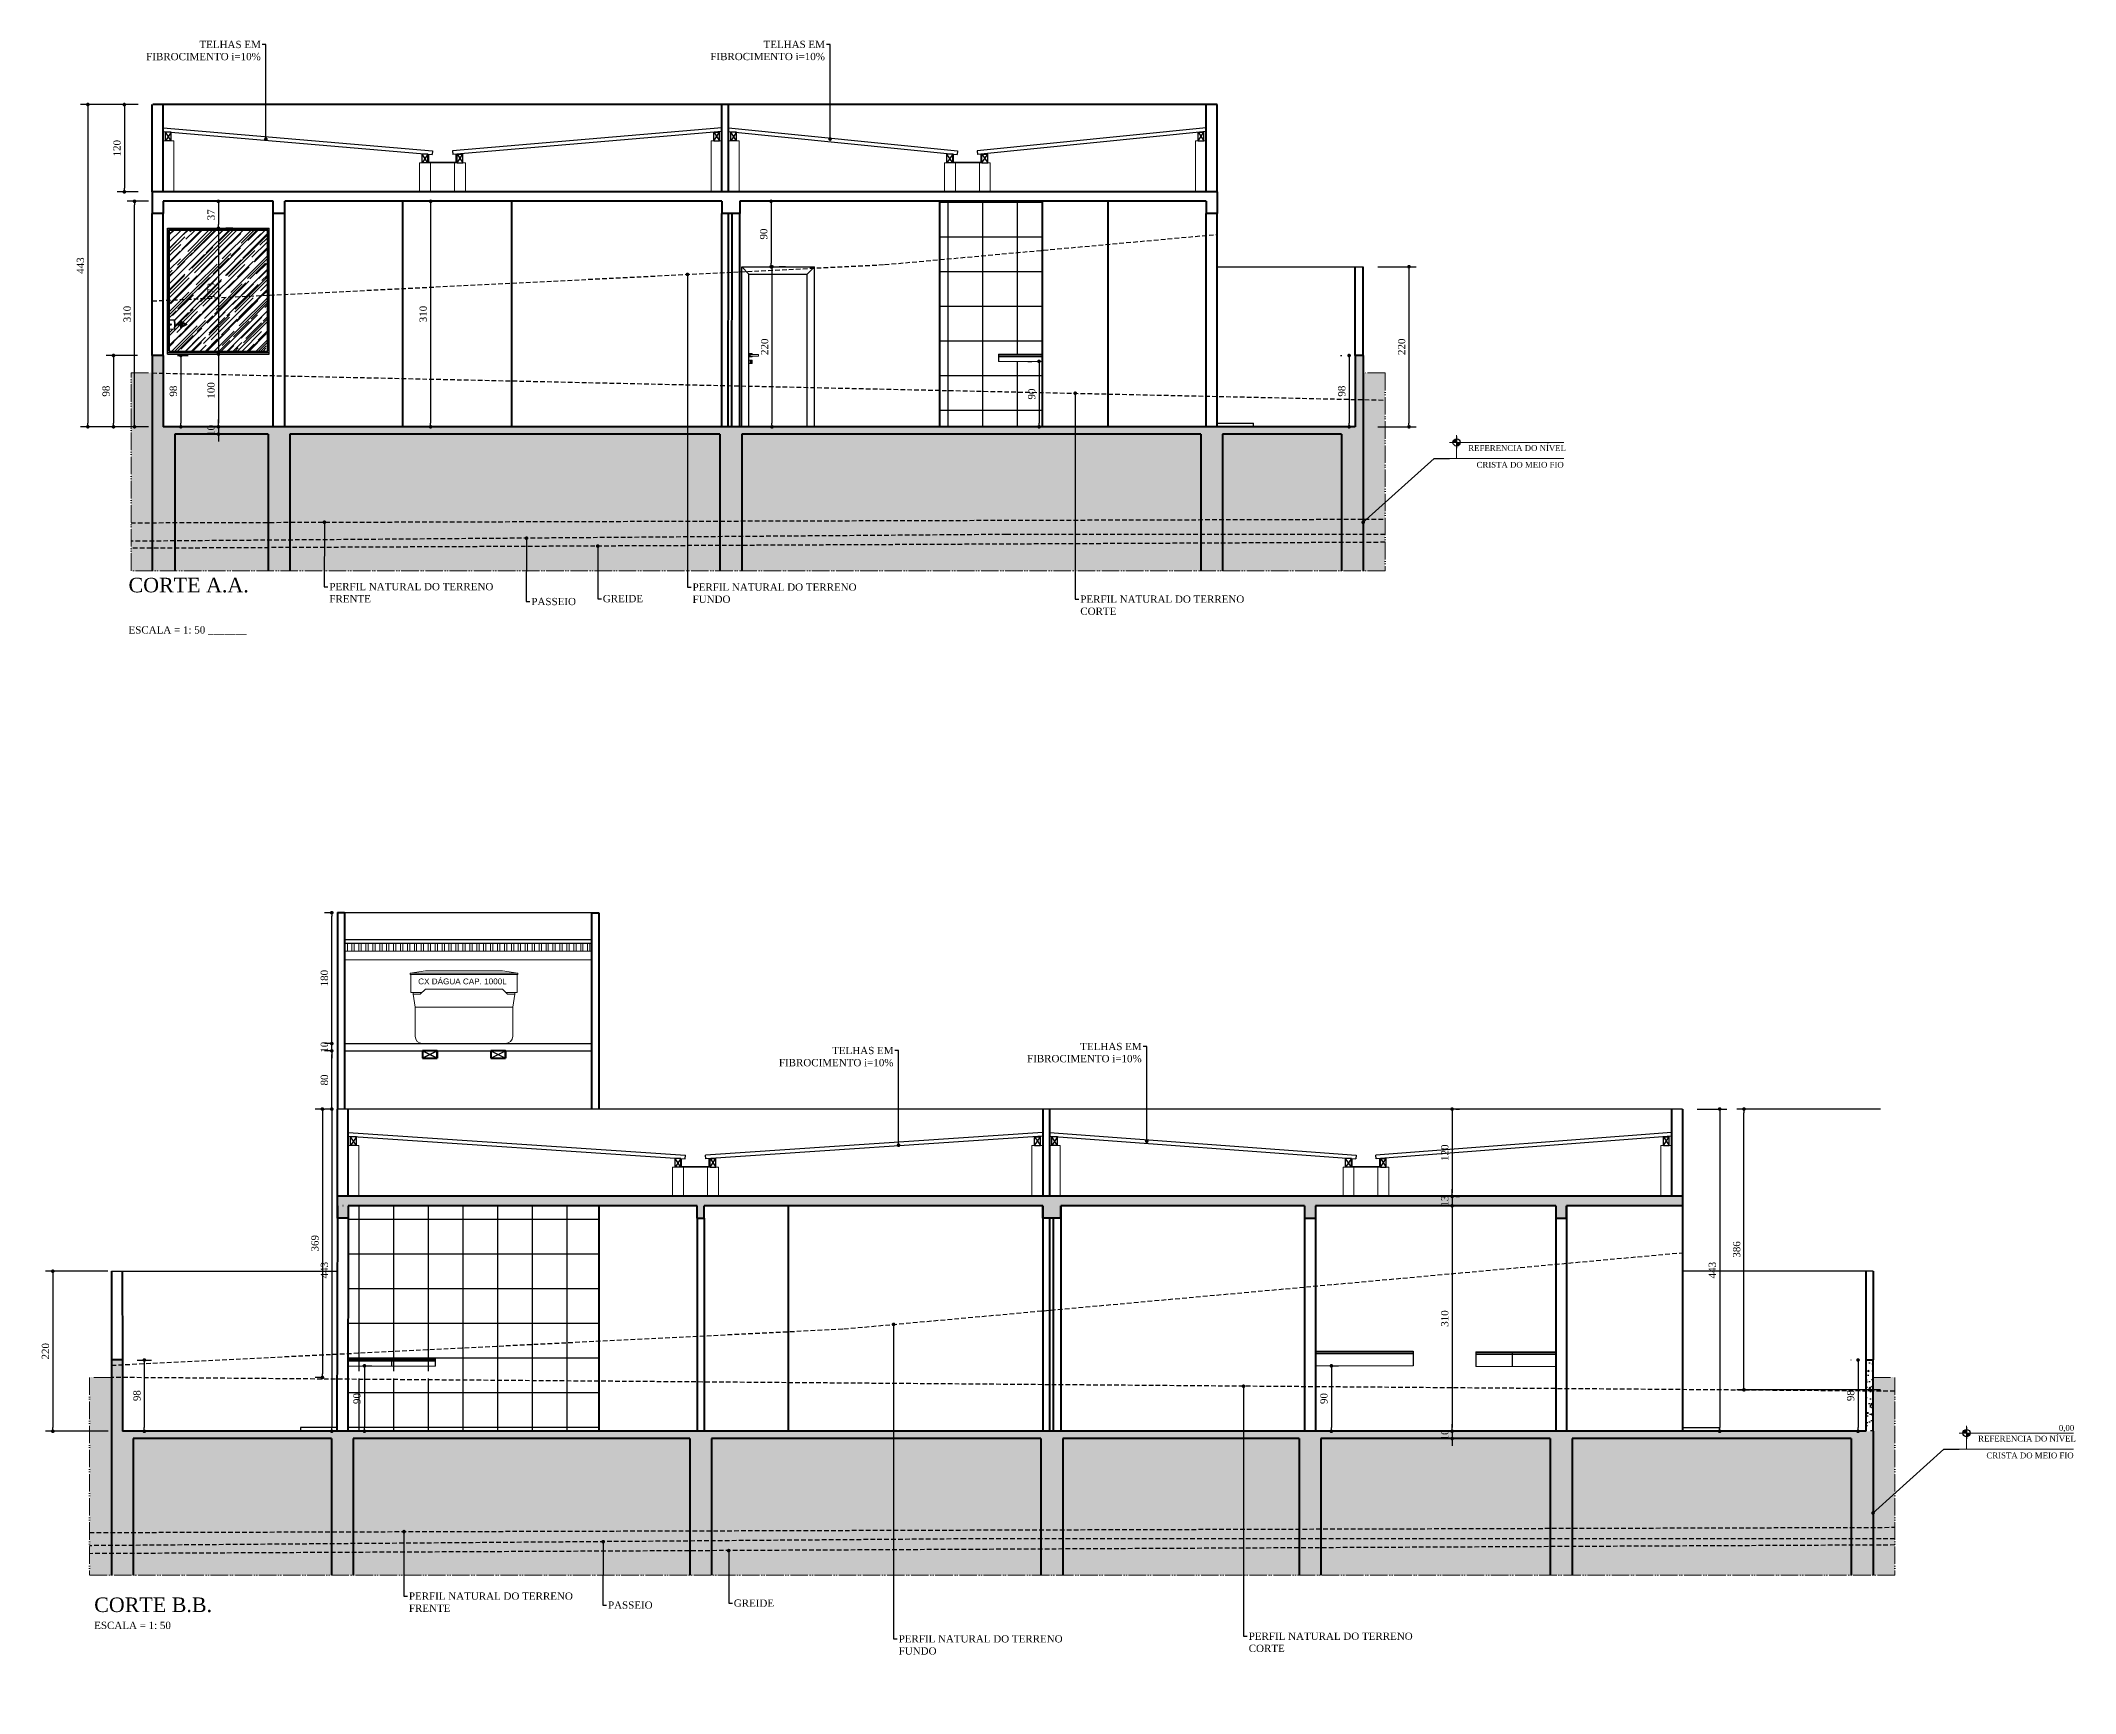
# Model space of a CAD drawing. Header units: centimetres. Extents: x -48696 to 156237, y -5617 to 29024.
# Drawn here: x -13865 to -11069, y 8696 to 10968 of the extents above; entities that cross this region are included whole.
import ezdxf
from ezdxf import colors
from ezdxf.entities.mleader import LeaderData, LeaderLine
from ezdxf.math import Vec2, Vec3

# ---------------------------------------------------------------- set-up
doc = ezdxf.new("R2010")
doc.units = ezdxf.units.CM
doc.linetypes.add('ACAD_ISO05W100', pattern=[33, 24, -3, 0, -3, 0, -3])
doc.linetypes.add('HIDDEN', pattern=[9.525, 6.35, -3.175])
for name, color, linetype in [('ACESSORIOS', 2, 'Continuous'), ('COZINHA', 2, 'Continuous'), ('Fechamento Varanda', 3, 'Continuous'), ('Grama', 84, 'Continuous'), ('Hachuria - Moveis', 1, 'Continuous'), ('Piso', 55, 'Continuous'), ('Piso Lay-out', 19, 'Continuous'), ('PN010', 1, 'Continuous'), ('PORTAS', 3, 'Continuous'), ('Portas-Cotas', 2, 'Continuous'), ('Projeção Janela - Viga', 1, 'HIDDEN'), ('Projeção perfil', 74, 'HIDDEN'), ('Texto', 2, 'Continuous')]:
    doc.layers.add(name, color=color, linetype=linetype)
for name, color, linetype, lineweight in [('COTAS', 7, 'Continuous', 0), ('Fachadas - Varanda', 3, 'Continuous', 30), ('Hachura', 1, 'Continuous', 9), ('Moveis', 1, 'Continuous', 9), ('Parede Baixa', 5, 'Continuous', 50), ('Parede Corte', 4, 'Continuous', 40), ('Perfil Natural-1', 241, 'HIDDEN', 25), ('Perfil Natural-2', 40, 'HIDDEN', 25), ('Perfil Natural-4', 150, 'HIDDEN', 25), ('Pilares Sub-solo', 7, 'Continuous', 70), ('Pisos', 55, 'Continuous', 5), ('Pisos Externos', 15, 'Continuous', 9), ('Portas - Janelas', 2, 'Continuous', 20), ('Projeção Balanço', 2, 'ACAD_ISO05W100', 20)]:
    doc.layers.add(name, color=color, linetype=linetype, lineweight=lineweight)
doc.styles.get("Standard").update_dxf_attribs({"font": 'arial.ttf'})
doc.styles.add('Valéria', font='romantic.ttf', dxfattribs={"height": 10})
doc.dimstyles.new('Cota - 50', dxfattribs={"dimtxt": 10, "dimasz": 5, "dimexe": 10, "dimexo": 20, "dimgap": 5, "dimtad": 1, "dimtxsty": 'Valéria', "dimblk": 'DOT', "dimcen": 0, "dimclrd": 12, "dimclre": 12, "dimclrt": 2, "dimazin": 2, "dimtfac": 1, "dimtix": 1, "dimtmove": 0, "dimatfit": 3, "dimldrblk": 'DOT', "dimfxl": 1, "dimarcsym": 0})
pattern_1 = [(95, (12298.988, -2525.092), (14.009465, 11.755338), [1.905, -20.955]), (40, (12298.988, -2525.092), (-16.001845, 11.017673), [1.524, -16.764058]), (145.451445, (12300.155, -2524.112), (-1.99238, 22.77301), [1.619001, -17.809024]), (91.1842, (12295.396, -2521.5), (22.141024, 16.195341), [2.8575, -31.4325]), (141.63556, (12297.24, -2520.15), (-0.708662, 34.282676), [2.428502, -26.71356]), (36.18415, (12295.396, -2521.5), (-0.708662, 34.282676), [2.285997, -25.145973]), (66, (12298.09, -2520.602), (17.951998, 3.489515), [1.905, -20.955]), (11, (12298.09, -2520.602), (-8.653993, 17.394119), [1.524, -16.764]), (116.451445, (12299.586, -2520.311), (9.298005, 20.883634), [1.619001, -17.808994]), (82.5, (12298.988, -2525.092), (-5.7605469, 6.1973414), [0, -16.5608, 0, -17.018, 0, -16.8275]), (52.5, (12298.988, -2525.092), (-2.3589727, 11.8087), [0, -9.7028, 0, -16.1798, 0, -6.4135]), (12.5, (12294.983, -2529.097), (9.9927863, 9.1826196), [0, -6.35, 0, -19.812, 0, -26.289]), (2.5, (12293.187, -2530.893), (8.6763904, 12.2722393), [0, -8.255, 0, -13.1572, 0, -18.669])]

msp = doc.modelspace()

# ---------------------------------------------------------------- texts
at = {"layer": 'Hachura'}
msp.add_text('CX DÁGUA CAP. 1000L', height=8, dxfattribs=at).set_placement((-13346.54268, 9670.39787))
at = {"layer": 'Texto', "style": 'Valéria'}
for s, insert, char_height, attachment_point in [('  REFERENCIA DO NÍVEL', (-11909.34049, 10411.71812), 8, 1), ('  CRISTA DO MEIO FIO', (-11772.09789, 10388.67466), 8, 3), ('{\\H2x;\\C5;CORTE A.A.\\P\\P\\H0.5x;\\C2;ESCALA = 1: 50 \\C1;_______\\C2; }', (-13744.658, 10229.317), 10, 1), ('  0,00', (-11097.69906, 9064.59123), 8, 1), ('  REFERENCIA DO NÍVEL', (-11208.59846, 9049.78091), 8, 1), ('  CRISTA DO MEIO FIO', (-11071.35586, 9026.73746), 8, 3), ('{\\H2x;\\C5;CORTE B.B.\\P\\H0.5x;\\C2;ESCALA = 1: 50  }', (-13791.82797, 8827.41891), 10, 1)]:
    msp.add_mtext(s, dxfattribs=dict(at, insert=insert, char_height=char_height, attachment_point=attachment_point))

# ---------------------------------------------------------------- blocks, each defined once
blk = doc.blocks.new('_Dot')
at = {"color": 0, "linetype": 'ByBlock', "lineweight": -2}
blk.add_line((-0.5, 0), (-1, 0), dxfattribs=at)
at = {"color": 0, "linetype": 'ByBlock', "const_width": 0.5}
blk.add_lwpolyline([(-0.25, 0, 1), (0.25, 0, 1)], format="xyb", close=True, dxfattribs=at)
blk = doc.blocks.new('*D733')
at = {"color": 12, "lineweight": -2, "transparency": 16777216}
for p, q in [((-13467.6, 9578.9), (-13475.3, 9578.9)), ((-13465.3, 9503.9), (-13465.3, 9573.9)), ((-13467.6, 9498.9), (-13475.3, 9498.9))]:
    blk.add_line(p, q, dxfattribs=at)
at = {"layer": 'Defpoints', "color": 0, "transparency": 16777216}
for p in [(-13465.3, 9578.9), (-13447.6, 9578.9), (-13447.6, 9498.9)]:
    blk.add_point(p, dxfattribs=at)
at = {"color": 12, "lineweight": -2, "transparency": 16777216, "xscale": 5, "yscale": 5, "zscale": 5}
for p, rotation in [((-13465.3, 9578.9), 90), ((-13465.3, 9498.9), 270)]:
    blk.add_blockref('_Dot', p, dxfattribs=dict(at, rotation=rotation))
at = {"color": 2, "transparency": 16777216, "insert": (-13475.4, 9538.9), "char_height": 10, "attachment_point": 5, "rotation": 90, "style": 'Valéria'}
blk.add_mtext('80', dxfattribs=at)
blk = doc.blocks.new('*D734')
at = {"color": 12, "lineweight": -2, "transparency": 16777216}
for p, q in [((-13465.3, 9593.9), (-13465.3, 9598.9)), ((-13467.6, 9588.9), (-13475.3, 9588.9)), ((-13467.6, 9578.9), (-13475.3, 9578.9)), ((-13465.3, 9578.9), (-13465.3, 9588.9)), ((-13465.3, 9573.9), (-13465.3, 9568.9))]:
    blk.add_line(p, q, dxfattribs=at)
at = {"layer": 'Defpoints', "color": 0, "transparency": 16777216}
for p in [(-13465.3, 9588.9), (-13447.6, 9588.9), (-13447.6, 9578.9)]:
    blk.add_point(p, dxfattribs=at)
at = {"color": 12, "lineweight": -2, "transparency": 16777216, "xscale": 5, "yscale": 5, "zscale": 5}
for p, rotation in [((-13465.3, 9588.9), 270), ((-13465.3, 9578.9), 90)]:
    blk.add_blockref('_Dot', p, dxfattribs=dict(at, rotation=rotation))
at = {"color": 2, "transparency": 16777216, "insert": (-13475.4, 9583.9), "char_height": 10, "attachment_point": 5, "rotation": 90, "style": 'Valéria'}
blk.add_mtext('10', dxfattribs=at)
blk = doc.blocks.new('*D735')
at = {"color": 12, "lineweight": -2, "transparency": 16777216}
for p, q in [((-13467.6, 9768.9), (-13475.3, 9768.9)), ((-13465.3, 9593.9), (-13465.3, 9763.9)), ((-13467.6, 9588.9), (-13475.3, 9588.9))]:
    blk.add_line(p, q, dxfattribs=at)
at = {"layer": 'Defpoints', "color": 0, "transparency": 16777216}
for p in [(-13465.3, 9768.9), (-13447.6, 9768.9), (-13447.6, 9588.9)]:
    blk.add_point(p, dxfattribs=at)
at = {"color": 12, "lineweight": -2, "transparency": 16777216, "xscale": 5, "yscale": 5, "zscale": 5}
for p, rotation in [((-13465.3, 9768.9), 90), ((-13465.3, 9588.9), 270)]:
    blk.add_blockref('_Dot', p, dxfattribs=dict(at, rotation=rotation))
at = {"color": 2, "transparency": 16777216, "insert": (-13475.4, 9678.9), "char_height": 10, "attachment_point": 5, "rotation": 90, "style": 'Valéria'}
blk.add_mtext('180', dxfattribs=at)
blk = doc.blocks.new('*D737')
at = {"color": 12, "lineweight": -2, "transparency": 16777216}
for p, q in [((-13731.2, 10879.9), (-13760.4, 10879.9)), ((-13750.4, 10874.9), (-13750.4, 10764.9)), ((-13731.2, 10759.9), (-13760.4, 10759.9))]:
    blk.add_line(p, q, dxfattribs=at)
at = {"layer": 'Defpoints', "color": 0, "transparency": 16777216}
for p in [(-13711.2, 10879.9), (-13750.4, 10759.9), (-13711.2, 10759.9)]:
    blk.add_point(p, dxfattribs=at)
at = {"color": 12, "lineweight": -2, "transparency": 16777216, "xscale": 5, "yscale": 5, "zscale": 5}
for p, rotation in [((-13750.4, 10879.9), 90), ((-13750.4, 10759.9), 270)]:
    blk.add_blockref('_Dot', p, dxfattribs=dict(at, rotation=rotation))
at = {"color": 2, "transparency": 16777216, "insert": (-13760.5, 10819.9), "char_height": 10, "attachment_point": 5, "rotation": 90, "style": 'Valéria'}
blk.add_mtext('120', dxfattribs=at)
blk = doc.blocks.new('*D738')
at = {"color": 12, "lineweight": -2, "transparency": 16777216}
for p, q in [((-13717.1, 10746.9), (-13746.4, 10746.9)), ((-13736.4, 10441.9), (-13736.4, 10741.9)), ((-13717.2, 10436.9), (-13746.4, 10436.9))]:
    blk.add_line(p, q, dxfattribs=at)
at = {"layer": 'Defpoints', "color": 0, "transparency": 16777216}
for p in [(-13736.4, 10746.9), (-13697.1, 10746.9), (-13697.2, 10436.9)]:
    blk.add_point(p, dxfattribs=at)
at = {"color": 12, "lineweight": -2, "transparency": 16777216, "xscale": 5, "yscale": 5, "zscale": 5}
for p, rotation in [((-13736.4, 10746.9), 90), ((-13736.4, 10436.9), 270)]:
    blk.add_blockref('_Dot', p, dxfattribs=dict(at, rotation=rotation))
at = {"color": 2, "transparency": 16777216, "insert": (-13746.5, 10591.9), "char_height": 10, "attachment_point": 5, "rotation": 90, "style": 'Valéria'}
blk.add_mtext('310', dxfattribs=at)
blk = doc.blocks.new('*D739')
at = {"color": 12, "lineweight": -2, "transparency": 16777216}
for p, q in [((-13732.2, 10534.9), (-13775.3, 10534.9)), ((-13765.3, 10529.9), (-13765.3, 10441.9)), ((-13717.2, 10436.9), (-13775.3, 10436.9))]:
    blk.add_line(p, q, dxfattribs=at)
at = {"layer": 'Defpoints', "color": 0, "transparency": 16777216}
for p in [(-13712.2, 10534.9), (-13765.3, 10436.9), (-13697.2, 10436.9)]:
    blk.add_point(p, dxfattribs=at)
at = {"color": 12, "lineweight": -2, "transparency": 16777216, "xscale": 5, "yscale": 5, "zscale": 5}
for p, rotation in [((-13765.3, 10534.9), 90), ((-13765.3, 10436.9), 270)]:
    blk.add_blockref('_Dot', p, dxfattribs=dict(at, rotation=rotation))
at = {"color": 2, "transparency": 16777216, "insert": (-13775.5, 10485.9), "char_height": 10, "attachment_point": 5, "rotation": 90, "style": 'Valéria'}
blk.add_mtext('98', dxfattribs=at)
blk = doc.blocks.new('*D740')
at = {"color": 12, "lineweight": -2, "transparency": 16777216}
for p, q in [((-13732, 10880), (-13810.6, 10880)), ((-13800.6, 10875), (-13800.6, 10442)), ((-13732, 10437), (-13810.6, 10437))]:
    blk.add_line(p, q, dxfattribs=at)
at = {"layer": 'Defpoints', "color": 0, "transparency": 16777216}
for p in [(-13712, 10880), (-13800.6, 10437), (-13712, 10437)]:
    blk.add_point(p, dxfattribs=at)
at = {"color": 12, "lineweight": -2, "transparency": 16777216, "xscale": 5, "yscale": 5, "zscale": 5}
for p, rotation in [((-13800.6, 10880), 90), ((-13800.6, 10437), 270)]:
    blk.add_blockref('_Dot', p, dxfattribs=dict(at, rotation=rotation))
at = {"color": 2, "transparency": 16777216, "insert": (-13810.7, 10658.5), "char_height": 10, "attachment_point": 5, "rotation": 90, "style": 'Valéria'}
blk.add_mtext('443', dxfattribs=at)
blk = doc.blocks.new('*D741')
at = {"color": 12, "lineweight": -2, "transparency": 16777216}
for p, q in [((-13773.2, 9275.9), (-13858.7, 9275.9)), ((-13848.7, 9270.9), (-13848.7, 9060.9)), ((-13772.8, 9055.9), (-13858.7, 9055.9))]:
    blk.add_line(p, q, dxfattribs=at)
at = {"layer": 'Defpoints', "color": 0, "transparency": 16777216}
for p in [(-13753.2, 9275.9), (-13848.7, 9055.9), (-13752.8, 9055.9)]:
    blk.add_point(p, dxfattribs=at)
at = {"color": 12, "lineweight": -2, "transparency": 16777216, "xscale": 5, "yscale": 5, "zscale": 5}
for p, rotation in [((-13848.7, 9275.9), 90), ((-13848.7, 9055.9), 270)]:
    blk.add_blockref('_Dot', p, dxfattribs=dict(at, rotation=rotation))
at = {"color": 2, "transparency": 16777216, "insert": (-13858.8, 9165.9), "char_height": 10, "attachment_point": 5, "rotation": 90, "style": 'Valéria'}
blk.add_mtext('220', dxfattribs=at)
blk = doc.blocks.new('*D742')
at = {"color": 12, "lineweight": -2, "transparency": 16777216}
for p, q in [((-13477.6, 9498.9), (-13475.3, 9498.9)), ((-13465.3, 9493.9), (-13465.3, 9060.9)), ((-13478.2, 9055.9), (-13475.3, 9055.9))]:
    blk.add_line(p, q, dxfattribs=at)
at = {"layer": 'Defpoints', "color": 0, "transparency": 16777216}
for p in [(-13457.6, 9498.9), (-13465.3, 9055.9), (-13458.2, 9055.9)]:
    blk.add_point(p, dxfattribs=at)
at = {"color": 12, "lineweight": -2, "transparency": 16777216, "xscale": 5, "yscale": 5, "zscale": 5}
for p, rotation in [((-13465.3, 9498.9), 90), ((-13465.3, 9055.9), 270)]:
    blk.add_blockref('_Dot', p, dxfattribs=dict(at, rotation=rotation))
at = {"color": 2, "transparency": 16777216, "insert": (-13475.4, 9277.4), "char_height": 10, "attachment_point": 5, "rotation": 90, "style": 'Valéria'}
blk.add_mtext('443', dxfattribs=at)
blk = doc.blocks.new('*D743')
at = {"color": 12, "lineweight": -2, "transparency": 16777216}
for p, q in [((-11588.9, 9498.9), (-11547.8, 9498.9)), ((-11557.8, 9493.9), (-11557.8, 9060.9)), ((-11589.1, 9055.9), (-11547.8, 9055.9))]:
    blk.add_line(p, q, dxfattribs=at)
at = {"layer": 'Defpoints', "color": 0, "transparency": 16777216}
for p in [(-11608.9, 9498.9), (-11609.1, 9055.9), (-11557.8, 9055.9)]:
    blk.add_point(p, dxfattribs=at)
at = {"color": 12, "lineweight": -2, "transparency": 16777216, "xscale": 5, "yscale": 5, "zscale": 5}
for p, rotation in [((-11557.8, 9498.9), 90), ((-11557.8, 9055.9), 270)]:
    blk.add_blockref('_Dot', p, dxfattribs=dict(at, rotation=rotation))
at = {"color": 2, "transparency": 16777216, "insert": (-11567.9, 9277.4), "char_height": 10, "attachment_point": 5, "rotation": 90, "style": 'Valéria'}
blk.add_mtext('443', dxfattribs=at)
blk = doc.blocks.new('*D744')
at = {"color": 12, "lineweight": -2, "transparency": 16777216}
for p, q in [((-11337, 9498.9), (-11534.4, 9498.9)), ((-11524.4, 9117.9), (-11524.4, 9493.9)), ((-11337, 9112.9), (-11534.4, 9112.9))]:
    blk.add_line(p, q, dxfattribs=at)
at = {"layer": 'Defpoints', "color": 0, "transparency": 16777216}
for p in [(-11524.4, 9498.9), (-11317, 9498.9), (-11317, 9112.9)]:
    blk.add_point(p, dxfattribs=at)
at = {"color": 12, "lineweight": -2, "transparency": 16777216, "xscale": 5, "yscale": 5, "zscale": 5}
for p, rotation in [((-11524.4, 9498.9), 90), ((-11524.4, 9112.9), 270)]:
    blk.add_blockref('_Dot', p, dxfattribs=dict(at, rotation=rotation))
at = {"color": 2, "transparency": 16777216, "insert": (-11534.5, 9305.9), "char_height": 10, "attachment_point": 5, "rotation": 90, "style": 'Valéria'}
blk.add_mtext('386', dxfattribs=at)
blk = doc.blocks.new('*D745')
at = {"color": 12, "lineweight": -2, "transparency": 16777216}
for p, q in [((-12027.8, 10656.9), (-11974.8, 10656.9)), ((-11984.8, 10651.9), (-11984.8, 10441.9)), ((-12027.8, 10436.9), (-11974.8, 10436.9))]:
    blk.add_line(p, q, dxfattribs=at)
at = {"layer": 'Defpoints', "color": 0, "transparency": 16777216}
for p in [(-12047.8, 10656.9), (-12047.8, 10436.9), (-11984.8, 10436.9)]:
    blk.add_point(p, dxfattribs=at)
at = {"color": 12, "lineweight": -2, "transparency": 16777216, "xscale": 5, "yscale": 5, "zscale": 5}
for p, rotation in [((-11984.8, 10656.9), 90), ((-11984.8, 10436.9), 270)]:
    blk.add_blockref('_Dot', p, dxfattribs=dict(at, rotation=rotation))
at = {"color": 2, "transparency": 16777216, "insert": (-11994.9, 10546.9), "char_height": 10, "attachment_point": 5, "rotation": 90, "style": 'Valéria'}
blk.add_mtext('220', dxfattribs=at)
blk = doc.blocks.new('*D746')
at = {"color": 12, "lineweight": -2, "transparency": 16777216}
for p, q in [((-13621.1, 10741.9), (-13621.1, 10714.9)), ((-13601.4, 10746.9), (-13611.1, 10746.9)), ((-13601.4, 10709.9), (-13611.1, 10709.9))]:
    blk.add_line(p, q, dxfattribs=at)
at = {"layer": 'Defpoints', "color": 0, "transparency": 16777216}
for p in [(-13621.4, 10746.9), (-13621.4, 10709.9), (-13621.1, 10709.9)]:
    blk.add_point(p, dxfattribs=at)
at = {"color": 12, "lineweight": -2, "transparency": 16777216, "xscale": 5, "yscale": 5, "zscale": 5}
for p, rotation in [((-13621.1, 10746.9), 90), ((-13621.1, 10709.9), 270)]:
    blk.add_blockref('_Dot', p, dxfattribs=dict(at, rotation=rotation))
at = {"color": 2, "transparency": 16777216, "insert": (-13631.2, 10728.4), "char_height": 10, "attachment_point": 5, "rotation": 90, "style": 'Valéria'}
blk.add_mtext('37', dxfattribs=at)
blk = doc.blocks.new('*D747')
at = {"color": 12, "lineweight": -2, "transparency": 16777216}
for p, q in [((-13621.1, 10704.9), (-13621.1, 10541.9)), ((-13601.4, 10709.9), (-13611.1, 10709.9)), ((-13641.1, 10536.9), (-13631.1, 10536.9))]:
    blk.add_line(p, q, dxfattribs=at)
at = {"layer": 'Defpoints', "color": 0, "transparency": 16777216}
for p in [(-13621.4, 10709.9), (-13621.1, 10536.9), (-13621.1, 10536.9)]:
    blk.add_point(p, dxfattribs=at)
at = {"color": 12, "lineweight": -2, "transparency": 16777216, "xscale": 5, "yscale": 5, "zscale": 5}
for p, rotation in [((-13621.1, 10709.9), 90), ((-13621.1, 10536.9), 270)]:
    blk.add_blockref('_Dot', p, dxfattribs=dict(at, rotation=rotation))
at = {"color": 2, "transparency": 16777216, "insert": (-13631.2, 10623.4), "char_height": 10, "attachment_point": 5, "rotation": 90, "style": 'Valéria'}
blk.add_mtext('173', dxfattribs=at)
blk = doc.blocks.new('*D748')
at = {"color": 12, "lineweight": -2, "transparency": 16777216}
for p, q in [((-13641.1, 10536.9), (-13631.1, 10536.9)), ((-13621.1, 10531.9), (-13621.1, 10441.9)), ((-13641.1, 10436.9), (-13631.1, 10436.9))]:
    blk.add_line(p, q, dxfattribs=at)
at = {"layer": 'Defpoints', "color": 0, "transparency": 16777216}
for p in [(-13621.1, 10536.9), (-13621.1, 10436.9), (-13621.1, 10436.9)]:
    blk.add_point(p, dxfattribs=at)
at = {"color": 12, "lineweight": -2, "transparency": 16777216, "xscale": 5, "yscale": 5, "zscale": 5}
for p, rotation in [((-13621.1, 10536.9), 90), ((-13621.1, 10436.9), 270)]:
    blk.add_blockref('_Dot', p, dxfattribs=dict(at, rotation=rotation))
at = {"color": 2, "transparency": 16777216, "insert": (-13631.2, 10486.9), "char_height": 10, "attachment_point": 5, "rotation": 90, "style": 'Valéria'}
blk.add_mtext('100', dxfattribs=at)
blk = doc.blocks.new('*D749')
at = {"color": 12, "lineweight": -2, "transparency": 16777216}
for p, q in [((-13641.1, 10436.9), (-13631.1, 10436.9)), ((-13621.1, 10441.9), (-13621.1, 10446.9)), ((-13621.1, 10436.9), (-13621.1, 10426.9)), ((-13641.1, 10426.9), (-13631.1, 10426.9)), ((-13621.1, 10421.9), (-13621.1, 10416.9))]:
    blk.add_line(p, q, dxfattribs=at)
at = {"layer": 'Defpoints', "color": 0, "transparency": 16777216}
for p in [(-13621.1, 10436.9), (-13621.1, 10426.9), (-13621.1, 10426.9)]:
    blk.add_point(p, dxfattribs=at)
at = {"color": 12, "lineweight": -2, "transparency": 16777216, "xscale": 5, "yscale": 5, "zscale": 5}
for p, rotation in [((-13621.1, 10436.9), 270), ((-13621.1, 10426.9), 90)]:
    blk.add_blockref('_Dot', p, dxfattribs=dict(at, rotation=rotation))
at = {"color": 2, "transparency": 16777216, "insert": (-13631.2, 10431.9), "char_height": 10, "attachment_point": 5, "rotation": 90, "style": 'Valéria'}
blk.add_mtext('10', dxfattribs=at)
blk = doc.blocks.new('*D750')
at = {"color": 12, "lineweight": -2, "transparency": 16777216}
for p, q in [((-13677.2, 10534.9), (-13662.8, 10534.9)), ((-13672.8, 10529.9), (-13672.8, 10441.9)), ((-13677.2, 10436.9), (-13662.8, 10436.9))]:
    blk.add_line(p, q, dxfattribs=at)
at = {"layer": 'Defpoints', "color": 0, "transparency": 16777216}
for p in [(-13697.2, 10534.9), (-13697.2, 10436.9), (-13672.8, 10436.9)]:
    blk.add_point(p, dxfattribs=at)
at = {"color": 12, "lineweight": -2, "transparency": 16777216, "xscale": 5, "yscale": 5, "zscale": 5}
for p, rotation in [((-13672.8, 10534.9), 90), ((-13672.8, 10436.9), 270)]:
    blk.add_blockref('_Dot', p, dxfattribs=dict(at, rotation=rotation))
at = {"color": 2, "transparency": 16777216, "insert": (-13683, 10485.9), "char_height": 10, "attachment_point": 5, "rotation": 90, "style": 'Valéria'}
blk.add_mtext('98', dxfattribs=at)
blk = doc.blocks.new('*D751')
at = {"color": 12, "lineweight": -2, "transparency": 16777216}
for p, q in [((-13347.9, 10746.9), (-13319.5, 10746.9)), ((-13329.5, 10741.9), (-13329.5, 10441.9)), ((-13347.9, 10436.9), (-13319.5, 10436.9))]:
    blk.add_line(p, q, dxfattribs=at)
at = {"layer": 'Defpoints', "color": 0, "transparency": 16777216}
for p in [(-13367.9, 10746.9), (-13367.9, 10436.9), (-13329.5, 10436.9)]:
    blk.add_point(p, dxfattribs=at)
at = {"color": 12, "lineweight": -2, "transparency": 16777216, "xscale": 5, "yscale": 5, "zscale": 5}
for p, rotation in [((-13329.5, 10746.9), 90), ((-13329.5, 10436.9), 270)]:
    blk.add_blockref('_Dot', p, dxfattribs=dict(at, rotation=rotation))
at = {"color": 2, "transparency": 16777216, "insert": (-13339.6, 10591.9), "char_height": 10, "attachment_point": 5, "rotation": 90, "style": 'Valéria'}
blk.add_mtext('310', dxfattribs=at)
blk = doc.blocks.new('*D752')
at = {"color": 12, "lineweight": -2, "transparency": 16777216}
for p, q in [((-12884.4, 10746.9), (-12851.5, 10746.9)), ((-12861.5, 10741.9), (-12861.5, 10661.9)), ((-12884.4, 10656.9), (-12851.5, 10656.9))]:
    blk.add_line(p, q, dxfattribs=at)
at = {"layer": 'Defpoints', "color": 0, "transparency": 16777216}
for p in [(-12904.4, 10746.9), (-12904.4, 10656.9), (-12861.5, 10656.9)]:
    blk.add_point(p, dxfattribs=at)
at = {"color": 12, "lineweight": -2, "transparency": 16777216, "xscale": 5, "yscale": 5, "zscale": 5}
for p, rotation in [((-12861.5, 10746.9), 90), ((-12861.5, 10656.9), 270)]:
    blk.add_blockref('_Dot', p, dxfattribs=dict(at, rotation=rotation))
at = {"color": 2, "transparency": 16777216, "insert": (-12871.7, 10701.9), "char_height": 10, "attachment_point": 5, "rotation": 90, "style": 'Valéria'}
blk.add_mtext('90', dxfattribs=at)
blk = doc.blocks.new('*D753')
at = {"color": 12, "lineweight": -2, "transparency": 16777216}
for p, q in [((-12078.8, 10534.9), (-12077.1, 10534.9)), ((-12067.1, 10529.9), (-12067.1, 10441.9)), ((-12078.8, 10436.9), (-12077.1, 10436.9))]:
    blk.add_line(p, q, dxfattribs=at)
at = {"layer": 'Defpoints', "color": 0, "transparency": 16777216}
for p in [(-12058.8, 10534.9), (-12067.1, 10436.9), (-12058.8, 10436.9)]:
    blk.add_point(p, dxfattribs=at)
at = {"color": 12, "lineweight": -2, "transparency": 16777216, "xscale": 5, "yscale": 5, "zscale": 5}
for p, rotation in [((-12067.1, 10534.9), 90), ((-12067.1, 10436.9), 270)]:
    blk.add_blockref('_Dot', p, dxfattribs=dict(at, rotation=rotation))
at = {"color": 2, "transparency": 16777216, "insert": (-12077.2, 10485.9), "char_height": 10, "attachment_point": 5, "rotation": 90, "style": 'Valéria'}
blk.add_mtext('98', dxfattribs=at)
blk = doc.blocks.new('*D754')
at = {"color": 12, "lineweight": -2, "transparency": 16777216}
for p, q in [((-12508.5, 10526.9), (-12503.2, 10526.9)), ((-12493.2, 10521.9), (-12493.2, 10441.9)), ((-12508.5, 10436.9), (-12503.2, 10436.9))]:
    blk.add_line(p, q, dxfattribs=at)
at = {"layer": 'Defpoints', "color": 0, "transparency": 16777216}
for p in [(-12488.5, 10526.9), (-12493.2, 10436.9), (-12488.5, 10436.9)]:
    blk.add_point(p, dxfattribs=at)
at = {"color": 12, "lineweight": -2, "transparency": 16777216, "xscale": 5, "yscale": 5, "zscale": 5}
for p, rotation in [((-12493.2, 10526.9), 90), ((-12493.2, 10436.9), 270)]:
    blk.add_blockref('_Dot', p, dxfattribs=dict(at, rotation=rotation))
at = {"color": 2, "transparency": 16777216, "insert": (-12503.4, 10481.9), "char_height": 10, "attachment_point": 5, "rotation": 90, "style": 'Valéria'}
blk.add_mtext('90', dxfattribs=at)
blk = doc.blocks.new('*D755')
at = {"color": 12, "lineweight": -2, "transparency": 16777216}
for p, q in [((-13423, 9145.9), (-13410.4, 9145.9)), ((-13420.4, 9140.9), (-13420.4, 9060.9)), ((-13423.2, 9055.9), (-13410.4, 9055.9))]:
    blk.add_line(p, q, dxfattribs=at)
at = {"layer": 'Defpoints', "color": 0, "transparency": 16777216}
for p in [(-13443, 9145.9), (-13443.2, 9055.9), (-13420.4, 9055.9)]:
    blk.add_point(p, dxfattribs=at)
at = {"color": 12, "lineweight": -2, "transparency": 16777216, "xscale": 5, "yscale": 5, "zscale": 5}
for p, rotation in [((-13420.4, 9145.9), 90), ((-13420.4, 9055.9), 270)]:
    blk.add_blockref('_Dot', p, dxfattribs=dict(at, rotation=rotation))
at = {"color": 2, "transparency": 16777216, "insert": (-13430.6, 9100.9), "char_height": 10, "attachment_point": 5, "rotation": 90, "style": 'Valéria'}
blk.add_mtext('90', dxfattribs=at)
blk = doc.blocks.new('*D756')
at = {"color": 12, "lineweight": -2, "transparency": 16777216}
for p, q in [((-12093.2, 9145.9), (-12081.5, 9145.9)), ((-12091.5, 9140.9), (-12091.5, 9060.9)), ((-12093.3, 9055.9), (-12081.5, 9055.9))]:
    blk.add_line(p, q, dxfattribs=at)
at = {"layer": 'Defpoints', "color": 0, "transparency": 16777216}
for p in [(-12113.2, 9145.9), (-12113.3, 9055.9), (-12091.5, 9055.9)]:
    blk.add_point(p, dxfattribs=at)
at = {"color": 12, "lineweight": -2, "transparency": 16777216, "xscale": 5, "yscale": 5, "zscale": 5}
for p, rotation in [((-12091.5, 9145.9), 90), ((-12091.5, 9055.9), 270)]:
    blk.add_blockref('_Dot', p, dxfattribs=dict(at, rotation=rotation))
at = {"color": 2, "transparency": 16777216, "insert": (-12101.7, 9100.9), "char_height": 10, "attachment_point": 5, "rotation": 90, "style": 'Valéria'}
blk.add_mtext('90', dxfattribs=at)
blk = doc.blocks.new('*D757')
at = {"color": 12, "lineweight": -2, "transparency": 16777216}
for p, q in [((-11925.5, 9493.9), (-11925.5, 9383.9)), ((-11920.4, 9498.9), (-11915.5, 9498.9)), ((-11920.4, 9378.9), (-11915.5, 9378.9))]:
    blk.add_line(p, q, dxfattribs=at)
at = {"layer": 'Defpoints', "color": 0, "transparency": 16777216}
for p in [(-11940.4, 9498.9), (-11940.4, 9378.9), (-11925.5, 9378.9)]:
    blk.add_point(p, dxfattribs=at)
at = {"color": 12, "lineweight": -2, "transparency": 16777216, "xscale": 5, "yscale": 5, "zscale": 5}
for p, rotation in [((-11925.5, 9498.9), 90), ((-11925.5, 9378.9), 270)]:
    blk.add_blockref('_Dot', p, dxfattribs=dict(at, rotation=rotation))
at = {"color": 2, "transparency": 16777216, "insert": (-11935.6, 9438.9), "char_height": 10, "attachment_point": 5, "rotation": 90, "style": 'Valéria'}
blk.add_mtext('120', dxfattribs=at)
blk = doc.blocks.new('*D758')
at = {"color": 12, "lineweight": -2, "transparency": 16777216}
for p, q in [((-11925.5, 9383.9), (-11925.5, 9388.9)), ((-11925.5, 9378.9), (-11925.5, 9365.9)), ((-11920.4, 9378.9), (-11915.5, 9378.9)), ((-11945.5, 9365.9), (-11935.5, 9365.9)), ((-11925.5, 9360.9), (-11925.5, 9355.9))]:
    blk.add_line(p, q, dxfattribs=at)
at = {"layer": 'Defpoints', "color": 0, "transparency": 16777216}
for p in [(-11940.4, 9378.9), (-11925.5, 9365.9), (-11925.5, 9365.9)]:
    blk.add_point(p, dxfattribs=at)
at = {"color": 12, "lineweight": -2, "transparency": 16777216, "xscale": 5, "yscale": 5, "zscale": 5}
for p, rotation in [((-11925.5, 9378.9), 270), ((-11925.5, 9365.9), 90)]:
    blk.add_blockref('_Dot', p, dxfattribs=dict(at, rotation=rotation))
at = {"color": 2, "transparency": 16777216, "insert": (-11935.6, 9372.4), "char_height": 10, "attachment_point": 5, "rotation": 90, "style": 'Valéria'}
blk.add_mtext('13', dxfattribs=at)
blk = doc.blocks.new('*D759')
at = {"color": 12, "lineweight": -2, "transparency": 16777216}
for p, q in [((-13477.6, 9498.9), (-13488.2, 9498.9)), ((-13478.2, 9493.9), (-13478.2, 9134.9)), ((-13478.1, 9129.9), (-13488.2, 9129.9))]:
    blk.add_line(p, q, dxfattribs=at)
at = {"layer": 'Defpoints', "color": 0, "transparency": 16777216}
for p in [(-13457.6, 9498.9), (-13478.2, 9129.9), (-13458.1, 9129.9)]:
    blk.add_point(p, dxfattribs=at)
at = {"color": 12, "lineweight": -2, "transparency": 16777216, "xscale": 5, "yscale": 5, "zscale": 5}
for p, rotation in [((-13478.2, 9498.9), 90), ((-13478.2, 9129.9), 270)]:
    blk.add_blockref('_Dot', p, dxfattribs=dict(at, rotation=rotation))
at = {"color": 2, "transparency": 16777216, "insert": (-13488.4, 9314.4), "char_height": 10, "attachment_point": 5, "rotation": 90, "style": 'Valéria'}
blk.add_mtext('369', dxfattribs=at)
blk = doc.blocks.new('*D760')
at = {"color": 12, "lineweight": -2, "transparency": 16777216}
for p, q in [((-13732.8, 9153.9), (-13713, 9153.9)), ((-13723, 9148.9), (-13723, 9060.9)), ((-13732.8, 9055.9), (-13713, 9055.9))]:
    blk.add_line(p, q, dxfattribs=at)
at = {"layer": 'Defpoints', "color": 0, "transparency": 16777216}
for p in [(-13752.8, 9153.9), (-13752.8, 9055.9), (-13723, 9055.9)]:
    blk.add_point(p, dxfattribs=at)
at = {"color": 12, "lineweight": -2, "transparency": 16777216, "xscale": 5, "yscale": 5, "zscale": 5}
for p, rotation in [((-13723, 9153.9), 90), ((-13723, 9055.9), 270)]:
    blk.add_blockref('_Dot', p, dxfattribs=dict(at, rotation=rotation))
at = {"color": 2, "transparency": 16777216, "insert": (-13733.1, 9104.9), "char_height": 10, "attachment_point": 5, "rotation": 90, "style": 'Valéria'}
blk.add_mtext('98', dxfattribs=at)
blk = doc.blocks.new('*D761')
at = {"color": 12, "lineweight": -2, "transparency": 16777216}
for p, q in [((-11377, 9153.9), (-11377.6, 9153.9)), ((-11367.6, 9148.9), (-11367.6, 9060.9)), ((-11377, 9055.9), (-11377.6, 9055.9))]:
    blk.add_line(p, q, dxfattribs=at)
at = {"layer": 'Defpoints', "color": 0, "transparency": 16777216}
for p in [(-11357, 9153.9), (-11367.6, 9055.9), (-11357, 9055.9)]:
    blk.add_point(p, dxfattribs=at)
at = {"color": 12, "lineweight": -2, "transparency": 16777216, "xscale": 5, "yscale": 5, "zscale": 5}
for p, rotation in [((-11367.6, 9153.9), 90), ((-11367.6, 9055.9), 270)]:
    blk.add_blockref('_Dot', p, dxfattribs=dict(at, rotation=rotation))
at = {"color": 2, "transparency": 16777216, "insert": (-11377.8, 9104.9), "char_height": 10, "attachment_point": 5, "rotation": 90, "style": 'Valéria'}
blk.add_mtext('98', dxfattribs=at)
blk = doc.blocks.new('*D762')
at = {"color": 12, "lineweight": -2, "transparency": 16777216}
for p, q in [((-11945.5, 9365.9), (-11935.5, 9365.9)), ((-11925.5, 9360.9), (-11925.5, 9060.9)), ((-11905.5, 9055.9), (-11915.5, 9055.9))]:
    blk.add_line(p, q, dxfattribs=at)
at = {"layer": 'Defpoints', "color": 0, "transparency": 16777216}
for p in [(-11925.5, 9365.9), (-11925.5, 9055.9), (-11925.5, 9055.9)]:
    blk.add_point(p, dxfattribs=at)
at = {"color": 12, "lineweight": -2, "transparency": 16777216, "xscale": 5, "yscale": 5, "zscale": 5}
for p, rotation in [((-11925.5, 9365.9), 90), ((-11925.5, 9055.9), 270)]:
    blk.add_blockref('_Dot', p, dxfattribs=dict(at, rotation=rotation))
at = {"color": 2, "transparency": 16777216, "insert": (-11935.6, 9210.9), "char_height": 10, "attachment_point": 5, "rotation": 90, "style": 'Valéria'}
blk.add_mtext('310', dxfattribs=at)
blk = doc.blocks.new('*D763')
at = {"color": 12, "lineweight": -2, "transparency": 16777216}
for p, q in [((-11925.5, 9060.9), (-11925.5, 9065.9)), ((-11925.5, 9055.9), (-11925.5, 9045.9)), ((-11925.5, 9040.9), (-11925.5, 9035.9)), ((-11905.5, 9055.9), (-11915.5, 9055.9)), ((-11905.5, 9045.9), (-11915.5, 9045.9))]:
    blk.add_line(p, q, dxfattribs=at)
at = {"layer": 'Defpoints', "color": 0, "transparency": 16777216}
for p in [(-11925.5, 9055.9), (-11925.5, 9045.9), (-11925.5, 9045.9)]:
    blk.add_point(p, dxfattribs=at)
at = {"color": 12, "lineweight": -2, "transparency": 16777216, "xscale": 5, "yscale": 5, "zscale": 5}
for p, rotation in [((-11925.5, 9055.9), 270), ((-11925.5, 9045.9), 90)]:
    blk.add_blockref('_Dot', p, dxfattribs=dict(at, rotation=rotation))
at = {"color": 2, "transparency": 16777216, "insert": (-11935.6, 9050.9), "char_height": 10, "attachment_point": 5, "rotation": 90, "style": 'Valéria'}
blk.add_mtext('10', dxfattribs=at)
blk = doc.blocks.new('*D765')
at = {"color": 12, "lineweight": -2, "transparency": 16777216}
for p, q in [((-12841.5, 10656.9), (-12850.3, 10656.9)), ((-12860.3, 10651.9), (-12860.3, 10441.9)), ((-12841.5, 10436.9), (-12850.3, 10436.9))]:
    blk.add_line(p, q, dxfattribs=at)
at = {"layer": 'Defpoints', "color": 0, "transparency": 16777216}
for p in [(-12861.5, 10656.9), (-12861.5, 10436.9), (-12860.3, 10436.9)]:
    blk.add_point(p, dxfattribs=at)
at = {"color": 12, "lineweight": -2, "transparency": 16777216, "xscale": 5, "yscale": 5, "zscale": 5}
for p, rotation in [((-12860.3, 10656.9), 90), ((-12860.3, 10436.9), 270)]:
    blk.add_blockref('_Dot', p, dxfattribs=dict(at, rotation=rotation))
at = {"color": 2, "transparency": 16777216, "insert": (-12870.4, 10546.9), "char_height": 10, "attachment_point": 5, "rotation": 90, "style": 'Valéria'}
blk.add_mtext('220', dxfattribs=at)

# ---------------------------------------------------------------- dimensions: what is measured, and where the dimension line sits
for base, p1, p2, picture, middle in [((-13800.56033, 10436.95392), (-13711.98552, 10879.95407), (-13711.98552, 10436.95392), '*D740', (-13810.66389, 10658.45399)), ((-13750.35379, 10759.94531), (-13711.22034, 10879.94531), (-13711.22034, 10759.94531), '*D737', (-13760.46473, 10819.94531)), ((-13621.07929, 10709.94531), (-13621.38488, 10746.94531), (-13621.38488, 10709.94531), '*D746', (-13631.18284, 10728.44531)), ((-13329.50415, 10436.94531), (-13367.86266, 10746.94531), (-13367.86266, 10436.94531), '*D751', (-13339.6151, 10591.94531)), ((-12861.50031, 10656.94531), (-12904.40653, 10746.94531), (-12904.40653, 10656.94531), '*D752', (-12871.67043, 10701.94531)), ((-12860.28552, 10436.94531), (-12861.50031, 10656.94531), (-12861.50031, 10436.94531), '*D765', (-12870.39647, 10546.94531)), ((-11984.77491, 10436.94531), (-12047.7595, 10656.94531), (-12047.7595, 10436.94531), '*D745', (-11994.88586, 10546.94531)), ((-13672.79972, 10436.94531), (-13697.18692, 10534.94529), (-13697.18692, 10436.94531), '*D750', (-13682.96244, 10485.9453)), ((-12493.2364, 10436.94531), (-12488.4804, 10526.94531), (-12488.4804, 10436.94531), '*D754', (-12503.40652, 10481.94531)), ((-12067.06895, 10436.94531), (-12058.80751, 10534.94531), (-12058.80751, 10436.94531), '*D753', (-12077.23167, 10485.94531)), ((-13465.31794, 9768.94246), (-13447.6252, 9588.94246), (-13447.6252, 9768.94246), '*D735', (-13475.42888, 9678.94246)), ((-13465.31794, 9588.94246), (-13447.6252, 9578.94246), (-13447.6252, 9588.94246), '*D734', (-13475.42888, 9583.94246)), ((-13465.31794, 9578.94246), (-13447.6252, 9498.94246), (-13447.6252, 9578.94246), '*D733', (-13475.42888, 9538.94246)), ((-13478.18066, 9129.94246), (-13457.6252, 9498.94246), (-13458.05065, 9129.94246), '*D759', (-13488.38776, 9314.44246)), ((-13465.29855, 9055.94246), (-13457.6252, 9498.94246), (-13458.18405, 9055.94246), '*D742', (-13475.40211, 9277.44246)), ((-11925.50787, 9378.94246), (-11940.42107, 9498.94246), (-11940.42107, 9378.94246), '*D757', (-11935.61882, 9438.94246)), ((-11557.76456, 9055.94246), (-11608.92791, 9498.94246), (-11609.06167, 9055.94246), '*D743', (-11567.86811, 9277.44246)), ((-11524.39941, 9498.94246), (-11317.01747, 9112.94246), (-11317.01747, 9498.94246), '*D744', (-11534.54734, 9305.94246)), ((-11925.50787, 9055.94246), (-11925.50787, 9365.94246), (-11925.50787, 9055.94246), '*D762', (-11935.61882, 9210.94246)), ((-13848.69752, 9055.94246), (-13753.17934, 9275.94246), (-13752.75291, 9055.94246), '*D741', (-13858.80847, 9165.94246)), ((-13722.97881, 9055.94246), (-13752.75291, 9153.94246), (-13752.75291, 9055.94246), '*D760', (-13733.14153, 9104.94246)), ((-13420.39571, 9055.94246), (-13443.02178, 9145.94246), (-13443.18403, 9055.94246), '*D755', (-13430.56582, 9100.94246)), ((-12091.48506, 9055.94246), (-12113.19539, 9145.94246), (-12113.2833, 9055.94246), '*D756', (-12101.65518, 9100.94246)), ((-11367.58806, 9055.94246), (-11357.01749, 9153.94246), (-11357.01749, 9055.94246), '*D761', (-11377.75078, 9104.94246))]:
    dim = msp.add_linear_dim(base=base, p1=p1, p2=p2, angle=90, dimstyle='Cota - 50')
    dim.commit()
    dim.dimension.update_dxf_attribs({"geometry": picture, "text_midpoint": middle})
for base, p1, p2, picture, middle in [((-13736.37757, 10746.94531), (-13697.24413, 10436.94531), (-13697.06316, 10746.94531), '*D738', (-13746.48852, 10591.94531)), ((-13621.07929, 10536.94531), (-13621.38488, 10709.94531), (-13621.07929, 10536.94531), '*D747', (-13631.18284, 10623.44531)), ((-13765.29658, 10436.94531), (-13712.18692, 10534.94529), (-13697.24413, 10436.94531), '*D739', (-13775.4593, 10485.9453)), ((-13621.07929, 10436.94531), (-13621.07929, 10536.94531), (-13621.07929, 10436.94531), '*D748', (-13631.19024, 10486.94531)), ((-13621.07929, 10426.94531), (-13621.07929, 10436.94531), (-13621.07929, 10426.94531), '*D749', (-13631.19024, 10431.94531)), ((-11925.50787, 9365.94246), (-11940.42107, 9378.94246), (-11925.50787, 9365.94246), '*D758', (-11935.61142, 9372.44246)), ((-11925.50787, 9045.94246), (-11925.50787, 9055.94246), (-11925.50787, 9045.94246), '*D763', (-11935.61882, 9050.94246))]:
    dim = msp.add_linear_dim(base=base, p1=p1, p2=p2, angle=90, dimstyle='Cota - 50', override={"dimtmove": 1})
    dim.commit()
    dim.dimension.update_dxf_attribs({"geometry": picture, "text_midpoint": middle})

# ---------------------------------------------------------------- hatches: boundary and pattern name
at = {"layer": 'Grama', "transparency": 33554559}
h = msp.add_hatch(dxfattribs=at)
h.set_pattern_fill('AR-RROOF', color=33, scale=0.4, angle=45)
h.set_pattern_definition([(45, (2955.301, -65.359), (8.621046, 22.9894557), [152.4, -20.32, 50.8, -10.16]), (45, (2961.264, -52.212), (-16.739197, 2.370788), [30.48, -3.3528, 60.96, -7.62]), (45, (2952.787, -55.66), (32.5444482, 42.1712827), [81.28, -14.224, 40.64, -10.16])])
h.paths.add_polyline_path([(-13621.22034, 10540.94531), (-13554.22034, 10540.94531), (-13554.22034, 10706.94531), (-13621.22034, 10706.94531)])
h.paths.add_polyline_path([(-13621.22034, 10706.94531), (-13688.22034, 10706.94531), (-13688.22034, 10583.94531), (-13681.06438, 10583.94531), (-13680.51392, 10577.44531), (-13681.06438, 10570.94531), (-13688.22034, 10570.94531), (-13688.22034, 10540.94531), (-13621.22034, 10540.94531)])
h.paths.add_polyline_path([(-13664.49529, 10577.47995), (-13672.55929, 10572.8242), (-13672.55929, 10576.90395), (-13678.89529, 10576.90395), (-13678.89529, 10578.05595), (-13672.55929, 10578.05595), (-13672.55929, 10582.1357)], flags=16)
at = {"layer": 'Hachura'}
h = msp.add_hatch(dxfattribs=at)
h.set_pattern_fill('EARTH', color=256, scale=2, angle=45)
h.set_pattern_definition([(45, (2955.301, -65.359), (2e-15, 17.960512), [12.7, -12.7]), (45, (2951.934, -61.991), (2e-15, 17.960512), [12.7, -12.7]), (45, (2948.566, -58.624), (2e-15, 17.960512), [12.7, -12.7]), (135, (2948.566, -56.378), (-17.960512, 2e-15), [12.7, -12.7]), (135, (2951.934, -53.011), (-17.960512, 2e-15), [12.7, -12.7]), (135, (2955.301, -49.643), (-17.960512, 2e-15), [12.7, -12.7])])
h.paths.add_polyline_path([(-13552.87307, 10426.94531), (-13681.22034, 10426.94531), (-13681.22034, 10238.94531), (-13552.87307, 10238.94531)])
h.paths.add_polyline_path([(-12931.77166, 10238.94531), (-12931.77166, 10426.94531), (-13522.87307, 10426.94531), (-13522.87307, 10238.94531)])
h.paths.add_polyline_path([(-12270.90609, 10238.94531), (-12270.90609, 10426.94531), (-12901.77166, 10426.94531), (-12901.77166, 10238.94531)])
h.paths.add_polyline_path([(-12240.90609, 10238.94531), (-12077.7595, 10238.94531), (-12077.7595, 10426.94531), (-12240.90609, 10426.94531)])
h.paths.add_polyline_path([(-12017.7595, 10510.94531), (-12047.7595, 10510.94531), (-12047.7595, 10436.94531), (-12047.7595, 10238.94531), (-12017.7595, 10238.94531)])
h.paths.add_polyline_path([(-13712.18692, 10238.94531), (-13712.18692, 10510.94531), (-13741.22034, 10510.94531), (-13741.22034, 10238.94531)])
h = msp.add_hatch(dxfattribs=at)
h.set_pattern_fill('EARTH', color=256, scale=2, angle=45)
h.set_pattern_definition([(45, (12298.988, -2525.092), (2e-15, 17.960512), [12.7, -12.7]), (45, (12295.62, -2521.724), (2e-15, 17.960512), [12.7, -12.7]), (45, (12292.253, -2518.357), (2e-15, 17.960512), [12.7, -12.7]), (135, (12292.253, -2516.112), (-17.960512, 2e-15), [12.7, -12.7]), (135, (12295.62, -2512.744), (-17.960512, 2e-15), [12.7, -12.7]), (135, (12298.988, -2509.377), (-17.960512, 2e-15), [12.7, -12.7])])
h.paths.add_polyline_path([(-12973.29094, 9045.94246), (-13435.70209, 9045.94246), (-13435.70209, 8857.94246), (-12973.29094, 8857.94246)])
h.paths.add_polyline_path([(-13465.70209, 9045.94246), (-13738.12051, 9045.94246), (-13738.12051, 8857.94246), (-13465.70209, 8857.94246)])
h.paths.add_polyline_path([(-13768.12051, 9055.94246), (-13768.12051, 9129.94246), (-13798.12051, 9129.94246), (-13798.12051, 8857.94246), (-13768.12051, 8857.94246)])
h.paths.add_polyline_path([(-12490.75107, 9045.94246), (-12943.29094, 9045.94246), (-12943.29094, 8857.94246), (-12490.75107, 8857.94246)])
h.paths.add_polyline_path([(-12135.7833, 9045.94246), (-12460.75107, 9045.94246), (-12460.75107, 8857.94246), (-12135.7833, 8857.94246)])
h.paths.add_polyline_path([(-11790.69312, 9045.94246), (-12105.7833, 9045.94246), (-12105.7833, 8857.94246), (-11790.69312, 8857.94246)])
h.paths.add_polyline_path([(-11377.01747, 9045.94246), (-11760.69312, 9045.94246), (-11760.69312, 8857.94246), (-11377.01747, 8857.94246)])
h.paths.add_polyline_path([(-11317.01747, 9129.94246), (-11347.01747, 9129.94246), (-11347.01747, 9055.94246), (-11347.01747, 8857.94246), (-11317.01747, 8857.94246)])
at = {"layer": 'Piso'}
h = msp.add_hatch(dxfattribs=at)
h.set_pattern_fill('ANSI37', color=256, scale=15, angle=45)
h.set_pattern_definition([(90, (2955.3, -65.36), (-47.625, 1e-14), []), (180, (2955.3, -65.36), (-1e-14, -47.625), [])])
h.paths.add_polyline_path([(-12629.40182, 10436.94531), (-12488.4804, 10436.94531), (-12488.4804, 10526.62244), (-12548.91987, 10526.58851), (-12548.90813, 10533.58851), (-12548.90985, 10536.65693), (-12488.4804, 10536.65693), (-12488.4804, 10746.94531), (-12629.40182, 10746.94531)])
h = msp.add_hatch(dxfattribs=at)
h.set_pattern_fill('ANSI37', color=256, scale=15, angle=45)
h.set_pattern_definition([(90, (2955.3, -82.36), (-47.625, 1e-14), []), (180, (2955.3, -82.36), (-1e-14, -47.625), [])])
h.paths.add_polyline_path([(-13443.15338, 9055.94246), (-13098.22961, 9055.94246), (-13098.22961, 9365.94246), (-13442.59453, 9365.94246), (-13442.59453, 9348.94246), (-13442.62517, 9348.94246), (-13443.00427, 9138.65407), (-13322.63987, 9138.65407), (-13322.63987, 9128.65328), (-13443.02242, 9128.58568)])
at = {"layer": 'Pisos Externos'}
h = msp.add_hatch(dxfattribs=at)
h.set_pattern_fill('ANSI32', color=256, angle=45)
h.set_pattern_definition([(90, (12298.988, -2542.092), (-9.525, 2e-15), []), (90, (12302.163, -2538.917), (-9.525, 2e-15), [])])
h.paths.add_polyline_path([(-13447.6252, 9726.70306), (-13108.27423, 9726.70306), (-13108.27423, 9715.94246), (-13447.6252, 9715.94246)])
at = {"layer": 'Portas - Janelas'}
h = msp.add_hatch(color=256, dxfattribs=at)
edge = h.paths.add_edge_path()
edge.add_arc((-11919.33038, 10415.43727), 5, 90, 180)
edge.add_line((-11924.33038, 10415.43727), (-11919.33038, 10415.43727))
edge.add_line((-11919.33038, 10415.43727), (-11919.33038, 10420.43727))
edge = h.paths.add_edge_path()
edge.add_arc((-11919.33038, 10415.43727), 5, 270, 360)
edge.add_line((-11914.33038, 10415.43727), (-11919.33038, 10415.43727))
edge.add_line((-11919.33038, 10415.43727), (-11919.33038, 10410.43727))
h = msp.add_hatch(color=256, dxfattribs=at)
edge = h.paths.add_edge_path()
edge.add_arc((-11218.58835, 9053.50006), 5, 90, 180)
edge.add_line((-11223.58835, 9053.50006), (-11218.58835, 9053.50006))
edge.add_line((-11218.58835, 9053.50006), (-11218.58835, 9058.50006))
edge = h.paths.add_edge_path()
edge.add_arc((-11218.58835, 9053.50006), 5, 270, 360)
edge.add_line((-11213.58835, 9053.50006), (-11218.58835, 9053.50006))
edge.add_line((-11218.58835, 9053.50006), (-11218.58835, 9048.50006))
at = {"layer": 'Portas-Cotas'}
h = msp.add_hatch(dxfattribs=at)
h.set_pattern_fill('AR-CONC', color=256, scale=0.1, angle=45)
h.set_pattern_definition([(95, (2955.301, -65.359), (14.009465, 11.755338), [1.905, -20.955]), (40, (2955.301, -65.359), (-16.001845, 11.017673), [1.524, -16.764058]), (145.45144, (2956.469, -64.38), (-1.99238, 22.77301), [1.619001, -17.809024]), (91.1842, (2951.71, -61.767), (22.141024, 16.195341), [2.8575, -31.4325]), (141.63556, (2953.554, -60.417), (-0.70866, 34.282676), [2.428502, -26.71356]), (36.18415, (2951.71, -61.767), (-0.70866, 34.282676), [2.285997, -25.145973]), (66, (2954.403, -60.869), (17.951998, 3.489515), [1.905, -20.955]), (11, (2954.403, -60.869), (-8.653993, 17.39412), [1.524, -16.764]), (116.45145, (2955.9, -60.578), (9.298005, 20.883634), [1.619001, -17.808994]), (82.5, (2955.3015, -65.359), (-5.760547, 6.1973414), [0, -16.5608, 0, -17.018, 0, -16.8275]), (52.5, (2955.3015, -65.359), (-2.3589727, 11.8087), [0, -9.7028, 0, -16.1798, 0, -6.4135]), (12.5, (2951.296, -69.364), (9.9927863, 9.1826196), [0, -6.35, 0, -19.812, 0, -26.289]), (2.5, (2949.5, -71.16), (8.6763904, 12.272239), [0, -8.255, 0, -13.1572, 0, -18.669])])
h.paths.add_polyline_path([(-13712.18692, 10238.94531), (-13681.22034, 10238.94531), (-13681.22034, 10426.94531), (-13552.87307, 10426.94531), (-13552.87307, 10238.94531), (-13522.87307, 10238.94531), (-13522.87307, 10426.94531), (-12931.77166, 10426.94531), (-12931.77166, 10238.94531), (-12901.77166, 10238.94531), (-12901.77166, 10426.94531), (-12270.90609, 10426.94531), (-12270.90609, 10238.94531), (-12240.90609, 10238.94531), (-12240.90609, 10426.94531), (-12077.7595, 10426.94531), (-12077.7595, 10238.94531), (-12047.7595, 10238.94531), (-12047.7595, 10436.94531), (-12047.7595, 10534.94531), (-12058.80751, 10534.94531), (-12058.80751, 10436.94531), (-13697.24413, 10436.94531), (-13697.18692, 10534.94529), (-13712.18692, 10534.94529)])
h = msp.add_hatch(dxfattribs=at)
h.set_pattern_fill('AR-CONC', color=256, scale=0.1, angle=45)
h.set_pattern_definition([(95, (12298.988, -2542.092), (14.009465, 11.755338), [1.905, -20.955]), (40, (12298.988, -2542.092), (-16.001845, 11.017673), [1.524, -16.764058]), (145.451445, (12300.155, -2541.112), (-1.99238, 22.77301), [1.619001, -17.809024]), (91.1842, (12295.396, -2538.5), (22.141024, 16.195341), [2.8575, -31.4325]), (141.63556, (12297.24, -2537.15), (-0.708662, 34.282676), [2.428502, -26.71356]), (36.18415, (12295.396, -2538.5), (-0.708662, 34.282676), [2.285997, -25.145973]), (66, (12298.09, -2537.602), (17.951998, 3.489515), [1.905, -20.955]), (11, (12298.09, -2537.602), (-8.653993, 17.394119), [1.524, -16.764]), (116.451445, (12299.586, -2537.311), (9.298005, 20.883634), [1.619001, -17.808994]), (82.5, (12298.988, -2542.092), (-5.7605469, 6.1973414), [0, -16.5608, 0, -17.018, 0, -16.8275]), (52.5, (12298.988, -2542.092), (-2.3589727, 11.8087), [0, -9.7028, 0, -16.1798, 0, -6.4135]), (12.5, (12294.983, -2546.097), (9.9927863, 9.1826196), [0, -6.35, 0, -19.812, 0, -26.289]), (2.5, (12293.187, -2547.893), (8.6763904, 12.2722393), [0, -8.255, 0, -13.1572, 0, -18.669])])
h.paths.add_polyline_path([(-11608.9628, 9378.94246), (-13457.6252, 9378.94246), (-13457.6252, 9348.94246), (-13442.59453, 9348.94246), (-13442.59453, 9365.94246), (-12963.29094, 9365.94246), (-12963.29094, 9348.94246), (-12953.29094, 9348.94246), (-12953.29094, 9365.94246), (-12488.25015, 9365.94246), (-12488.25015, 9348.94246), (-12463.25199, 9348.94246), (-12463.25199, 9365.94246), (-12128.2833, 9365.94246), (-12128.2833, 9348.94246), (-12113.2833, 9348.94246), (-12113.2833, 9365.94246), (-11783.19312, 9365.94246), (-11783.19312, 9348.94246), (-11768.19312, 9348.94246), (-11768.19312, 9365.94246), (-11608.96658, 9365.94246)])
h = msp.add_hatch(dxfattribs=at)
h.set_pattern_fill('AR-CONC', color=256, scale=0.1, angle=45)
h.set_pattern_definition(pattern_1)
h.paths.add_polyline_path([(-12943.29094, 9045.94246), (-12490.75107, 9045.94246), (-12490.75107, 8857.94246), (-12460.75107, 8857.94246), (-12460.75107, 9045.94246), (-12135.7833, 9045.94246), (-12135.7833, 8857.94246), (-12105.7833, 8857.94246), (-12105.7833, 9045.94246), (-11790.69312, 9045.94246), (-11790.69312, 8857.94246), (-11760.69312, 8857.94246), (-11760.69312, 9045.94246), (-11377.01747, 9045.94246), (-11377.01747, 8857.94246), (-11347.01747, 8857.94246), (-11347.01747, 9055.94246), (-13752.75291, 9055.94246), (-13752.75291, 9153.94246), (-13768.12051, 9153.94246), (-13768.12051, 9055.94246), (-13768.12051, 8857.94246), (-13738.12051, 8857.94246), (-13738.12051, 9045.94246), (-13465.70209, 9045.94246), (-13465.70209, 8857.94246), (-13435.70209, 8857.94246), (-13435.70209, 9045.94246), (-12973.29094, 9045.94246), (-12973.29094, 8857.94246), (-12943.29094, 8857.94246)])
h = msp.add_hatch(dxfattribs=at)
h.set_pattern_fill('AR-CONC', color=256, scale=0.1, angle=45)
h.set_pattern_definition(pattern_1)
edge = h.paths.add_edge_path()
edge.add_line((-11357.01749, 9153.94246), (-11357.01749, 9055.94246))
edge.add_line((-11347.01747, 9055.94246), (-11347.01747, 9153.94246))
edge.add_line((-11357.01749, 9153.94246), (-11347.01747, 9153.94246))

# ---------------------------------------------------------------- linework, layer by layer
for p, q in [((-12248.40609, 10441.94531), (-12198.40609, 10441.94531)), ((-12198.40609, 10436.94531), (-12198.40609, 10441.94531)), ((-13508.17496, 9061.03258), (-13508.18413, 9055.94246)), ((-13458.17504, 9060.94245), (-13508.17496, 9061.03258)), ((-11609.06167, 9060.94246), (-11558.19496, 9060.94246)), ((-11558.19496, 9055.94246), (-11558.19496, 9060.94246)), ((-11609.06167, 9055.94246), (-11558.19496, 9055.94246))]:
    msp.add_line(p, q)
at = {"layer": 'ACESSORIOS'}
for p, q in [((-13697.00715, 10842.8963), (-13327.12152, 10811.41982)), ((-13697.00422, 10847.91413), (-13326.69757, 10816.40181)), ((-12929.20087, 10847.91829), (-13299.54549, 10816.4018)), ((-12929.2001, 10842.90028), (-13299.12152, 10811.41981)), ((-12920.10637, 10843.07231), (-12605.78047, 10811.34055)), ((-12920.10343, 10848.09743), (-12605.27826, 10816.31527)), ((-12263.40609, 10848.10382), (-12578.28269, 10816.31524)), ((-12263.40609, 10843.07841), (-12577.78047, 10811.34053)), ((-13326.69757, 10816.40181), (-13327.12152, 10811.41982)), ((-13299.54549, 10816.4018), (-13299.12152, 10811.41981)), ((-12605.27826, 10816.31527), (-12605.78047, 10811.34055)), ((-12578.28269, 10816.31524), (-12577.78047, 10811.34053)), ((-13691.22034, 10709.94531), (-13551.22034, 10709.94531)), ((-13691.22034, 10536.94531), (-13691.22034, 10709.94531)), ((-13551.22034, 10536.94531), (-13551.22034, 10709.94531)), ((-12901.90915, 10656.94531), (-12801.90915, 10656.94531)), ((-12901.90915, 10436.94531), (-12901.90915, 10656.94531)), ((-12891.90915, 10646.94531), (-12901.90915, 10656.94531)), ((-12811.90915, 10646.94531), (-12801.90915, 10656.94531)), ((-12801.90915, 10436.94531), (-12801.90915, 10656.94531)), ((-12891.90915, 10436.94531), (-12891.90915, 10646.94531)), ((-12891.90915, 10646.94531), (-12811.90915, 10646.94531)), ((-12811.90915, 10436.94531), (-12811.90915, 10646.94531)), ((-13691.22034, 10538.94531), (-13551.22034, 10538.94531)), ((-13691.22034, 10536.94531), (-13551.22034, 10536.94531)), ((-12548.90929, 10535.65693), (-12548.90813, 10533.58851)), ((-12891.90915, 10437.94531), (-12811.90915, 10437.94531)), ((-11608.92791, 9498.94246), (-13457.6252, 9498.94246)), ((-13442.6252, 9466.70962), (-12979.10172, 9435.49444)), ((-13442.6252, 9461.6983), (-12979.43767, 9430.50574)), ((-12488.25015, 9466.70962), (-12951.77363, 9435.49444)), ((-12488.25015, 9461.6983), (-12951.43767, 9430.50574)), ((-12478.9369, 9461.77528), (-12057.96197, 9430.47065)), ((-12478.93544, 9466.78898), (-12057.59119, 9435.45689)), ((-11623.93725, 9466.82108), (-12030.34689, 9435.44157)), ((-11623.93871, 9461.80609), (-12029.96197, 9430.45641)), ((-12979.43767, 9430.50574), (-12979.10172, 9435.49444)), ((-12951.43767, 9430.50574), (-12951.77363, 9435.49444)), ((-12057.59119, 9435.45689), (-12057.96197, 9430.47065)), ((-12029.96197, 9430.45641), (-12030.34689, 9435.44157)), ((-13443.06888, 9154.65407), (-13443.06772, 9152.58566)), ((-12113.16815, 9164.94246), (-12113.16699, 9162.87404)), ((-11979.16914, 9164.94246), (-11979.16802, 9162.94928)), ((-11893.07797, 9164.1319), (-11893.07681, 9162.06348))]:
    msp.add_line(p, q, dxfattribs=at)
at = {"layer": 'COTAS'}
for p, q in [((-11772.09789, 10393.43727), (-11929.33038, 10393.43727)), ((-11071.35586, 9031.50006), (-11228.58835, 9031.50006))]:
    msp.add_line(p, q, dxfattribs=at)
at = {"layer": 'COZINHA'}
for p, q in [((-12548.9117, 10533.58851), (-12488.4804, 10533.62245)), ((-12548.90929, 10535.65693), (-12488.4804, 10535.65693)), ((-13443.07129, 9152.58566), (-13322.63987, 9152.65328)), ((-13443.06888, 9154.65407), (-13322.63987, 9154.65407)), ((-12113.17057, 9162.87404), (-11979.17001, 9162.94928)), ((-12113.16815, 9164.94246), (-11979.16943, 9164.94246)), ((-11893.08038, 9162.06348), (-11783.19312, 9162.12518)), ((-11893.07797, 9164.1319), (-11783.19312, 9164.1319))]:
    msp.add_line(p, q, dxfattribs=at)
at = {"layer": 'Fachadas - Varanda'}
for p, q in [((-12248.40609, 10656.94531), (-12047.7595, 10656.94531)), ((-13108.27748, 9731.728), (-13447.6252, 9731.728)), ((-13108.27645, 9726.70306), (-13447.6252, 9726.70306)), ((-13447.6252, 9588.94246), (-13108.24812, 9588.94246)), ((-13447.6252, 9578.94246), (-13108.24606, 9578.94246)), ((-13768.12051, 9275.94246), (-13458.18405, 9275.94246)), ((-11347.01747, 9275.94246), (-11608.9977, 9275.94246))]:
    msp.add_line(p, q, dxfattribs=at)
at = {"layer": 'Fechamento Varanda'}
for p, q in [((-13685.83186, 10841.94531), (-13693.83186, 10841.94531)), ((-13693.83186, 10829.94531), (-13693.83186, 10841.94531)), ((-13685.83186, 10829.94531), (-13693.83186, 10829.94531)), ((-13685.83186, 10829.94531), (-13685.83186, 10841.94531)), ((-12940.42185, 10841.94531), (-12932.42185, 10841.94531)), ((-12940.42185, 10829.94531), (-12940.42185, 10841.94531)), ((-12940.42185, 10829.94531), (-12932.42185, 10829.94531)), ((-12932.42185, 10829.94531), (-12932.42185, 10841.94531)), ((-12908.89031, 10841.94003), (-12916.89031, 10841.94003)), ((-12916.89031, 10829.94003), (-12916.89031, 10841.94003)), ((-12908.89031, 10829.94003), (-12916.89031, 10829.94003)), ((-12908.89031, 10829.94003), (-12908.89031, 10841.94003)), ((-12274.6298, 10841.94531), (-12266.6298, 10841.94531)), ((-12274.6298, 10829.94531), (-12274.6298, 10841.94531)), ((-12274.6298, 10829.94531), (-12266.6298, 10829.94531)), ((-12266.6298, 10829.94531), (-12266.6298, 10841.94531)), ((-13333.12152, 10811.94531), (-13341.12152, 10811.94531)), ((-13341.12152, 10799.94531), (-13341.12152, 10811.94531)), ((-13333.12152, 10799.94531), (-13341.12152, 10799.94531)), ((-13333.12152, 10799.94531), (-13333.12152, 10811.94531)), ((-13293.12152, 10811.94531), (-13285.12152, 10811.94531)), ((-13293.12152, 10799.94531), (-13293.12152, 10811.94531)), ((-13293.12152, 10799.94531), (-13285.12152, 10799.94531)), ((-13285.12152, 10799.94531), (-13285.12152, 10811.94531)), ((-12611.78047, 10811.94531), (-12619.78047, 10811.94531)), ((-12619.78047, 10799.94531), (-12619.78047, 10811.94531)), ((-12611.78047, 10799.94531), (-12619.78047, 10799.94531)), ((-12611.78047, 10799.94531), (-12611.78047, 10811.94531)), ((-12571.78047, 10811.94531), (-12563.78047, 10811.94531)), ((-12571.78047, 10799.94531), (-12571.78047, 10811.94531)), ((-12571.78047, 10799.94531), (-12563.78047, 10799.94531)), ((-12563.78047, 10799.94531), (-12563.78047, 10811.94531)), ((-13431.40149, 9460.94246), (-13439.40149, 9460.94246)), ((-13439.40149, 9448.94246), (-13439.40149, 9460.94246)), ((-13431.40149, 9448.94246), (-13431.40149, 9460.94246)), ((-12499.47386, 9460.94246), (-12491.47386, 9460.94246)), ((-12499.47386, 9448.94246), (-12499.47386, 9460.94246)), ((-12491.47386, 9448.94246), (-12491.47386, 9460.94246)), ((-12467.73728, 9460.94246), (-12475.73728, 9460.94246)), ((-12475.73728, 9448.94246), (-12475.73728, 9460.94246)), ((-12467.73728, 9448.94246), (-12467.73728, 9460.94246)), ((-11635.16616, 9460.9392), (-11627.16616, 9460.9392)), ((-11635.16616, 9448.9392), (-11635.16616, 9460.9392)), ((-11627.16616, 9448.9392), (-11627.16616, 9460.9392)), ((-13431.40149, 9448.94246), (-13439.40149, 9448.94246)), ((-12985.43767, 9430.94246), (-12993.43767, 9430.94246)), ((-12993.43767, 9418.94246), (-12993.43767, 9430.94246)), ((-12985.43767, 9418.94246), (-12985.43767, 9430.94246)), ((-12945.43767, 9430.94246), (-12937.43767, 9430.94246)), ((-12945.43767, 9418.94246), (-12945.43767, 9430.94246)), ((-12937.43767, 9418.94246), (-12937.43767, 9430.94246)), ((-12499.47386, 9448.94246), (-12491.47386, 9448.94246)), ((-12467.73728, 9448.94246), (-12475.73728, 9448.94246)), ((-12063.96197, 9430.94247), (-12071.96197, 9430.94247)), ((-12071.96197, 9418.94247), (-12071.96197, 9430.94247)), ((-12063.96197, 9418.94247), (-12063.96197, 9430.94247)), ((-12023.96197, 9430.94247), (-12015.96197, 9430.94247)), ((-12023.96197, 9418.94247), (-12023.96197, 9430.94247)), ((-12015.96197, 9418.94247), (-12015.96197, 9430.94247)), ((-11635.16616, 9448.9392), (-11627.16616, 9448.9392)), ((-12985.43767, 9418.94246), (-12993.43767, 9418.94246)), ((-12945.43767, 9418.94246), (-12937.43767, 9418.94246)), ((-12063.96197, 9418.94247), (-12071.96197, 9418.94247)), ((-12023.96197, 9418.94247), (-12015.96197, 9418.94247))]:
    msp.add_line(p, q, dxfattribs=at)
at = {"layer": 'Hachura'}
for p, q in [((-12891.96915, 10537.38531), (-12891.96915, 10533.00531)), ((-12891.96915, 10528.38531), (-12891.90915, 10528.44531)), ((-12891.90915, 10528.38531), (-12891.96915, 10528.38531)), ((-12891.96915, 10528.38531), (-12891.96915, 10524.00531)), ((-12891.96915, 10524.00531), (-12891.90915, 10524.00531)), ((-12891.96915, 10524.00531), (-12891.90915, 10523.94531)), ((-12891.90915, 10537.44531), (-12887.52915, 10537.44531)), ((-12891.90915, 10537.38531), (-12891.90915, 10533.00531)), ((-12887.52915, 10537.38531), (-12891.90915, 10537.38531)), ((-12891.90915, 10533.00531), (-12887.52915, 10533.00531)), ((-12891.90915, 10532.94531), (-12887.52915, 10532.94531)), ((-12891.90915, 10528.44531), (-12891.90915, 10528.38531)), ((-12887.52915, 10528.44531), (-12891.90915, 10528.44531)), ((-12891.90915, 10528.38531), (-12887.52915, 10528.38531)), ((-12891.90915, 10524.00531), (-12891.90915, 10528.38531)), ((-12887.52915, 10524.00531), (-12891.90915, 10524.00531)), ((-12891.90915, 10524.00531), (-12891.90915, 10523.94531)), ((-12891.90915, 10523.94531), (-12887.52915, 10523.94531)), ((-12888.55915, 10536.35531), (-12890.87915, 10536.35531)), ((-12890.87915, 10536.35531), (-12890.87915, 10534.03531)), ((-12890.87915, 10534.03531), (-12888.55915, 10534.03531)), ((-12890.75915, 10536.29531), (-12890.81915, 10536.23531)), ((-12890.81915, 10536.23531), (-12890.81915, 10534.15531)), ((-12890.75915, 10534.15531), (-12890.81915, 10534.15531)), ((-12890.75915, 10534.09531), (-12890.81915, 10534.15531)), ((-12890.17915, 10536.29531), (-12890.75915, 10536.29531)), ((-12890.75915, 10536.23531), (-12890.75915, 10536.29531)), ((-12890.75915, 10536.23531), (-12890.75915, 10534.15531)), ((-12890.17915, 10536.23531), (-12890.75915, 10536.23531)), ((-12890.75915, 10534.15531), (-12890.17915, 10534.15531)), ((-12890.75915, 10534.09531), (-12890.75915, 10534.15531)), ((-12890.17915, 10534.09531), (-12890.75915, 10534.09531)), ((-12890.35498, 10527.33389), (-12890.41915, 10527.19531)), ((-12890.41915, 10527.19531), (-12890.41915, 10525.19531)), ((-12890.41915, 10525.19531), (-12890.35498, 10525.05672)), ((-12890.26372, 10527.45635), (-12890.35498, 10527.33389)), ((-12890.35498, 10525.05672), (-12890.26372, 10524.93427)), ((-12890.29871, 10527.1106), (-12890.31915, 10526.95531)), ((-12890.31915, 10526.95531), (-12890.29871, 10526.80002)), ((-12890.23877, 10527.25531), (-12890.29871, 10527.1106)), ((-12890.29871, 10526.80002), (-12890.23877, 10526.65531)), ((-12890.14927, 10527.55747), (-12890.26372, 10527.45635)), ((-12890.26372, 10524.93427), (-12890.14927, 10524.83315)), ((-12890.14342, 10527.37957), (-12890.23877, 10527.25531)), ((-12890.23877, 10526.65531), (-12890.14342, 10526.53105)), ((-12890.20212, 10527.08472), (-12890.21915, 10526.95531)), ((-12890.21915, 10526.95531), (-12890.20212, 10526.8259)), ((-12890.15217, 10527.20531), (-12890.20212, 10527.08472)), ((-12890.20212, 10526.8259), (-12890.15217, 10526.70531)), ((-12890.17915, 10536.29531), (-12890.05915, 10536.29531)), ((-12890.11915, 10536.23531), (-12890.17915, 10536.29531)), ((-12890.17915, 10536.29531), (-12890.17915, 10536.23531)), ((-12890.17915, 10534.15531), (-12890.17915, 10536.23531)), ((-12890.11915, 10534.15531), (-12890.17915, 10534.09531)), ((-12890.17915, 10534.15531), (-12890.17915, 10534.09531)), ((-12890.05915, 10534.09531), (-12890.17915, 10534.09531)), ((-12890.07271, 10527.30886), (-12890.15217, 10527.20531)), ((-12890.15217, 10526.70531), (-12890.07271, 10526.60176)), ((-12890.0165, 10527.63294), (-12890.14927, 10527.55747)), ((-12890.14927, 10524.83315), (-12890.0165, 10524.75768)), ((-12890.01915, 10527.47492), (-12890.14342, 10527.37957)), ((-12890.14342, 10526.53105), (-12890.01915, 10526.43569)), ((-12890.09915, 10536.25531), (-12890.11915, 10536.23531)), ((-12890.11915, 10534.15531), (-12890.11915, 10536.23531)), ((-12890.09915, 10534.13531), (-12890.11915, 10534.15531)), ((-12890.05915, 10536.29531), (-12890.09915, 10536.25531)), ((-12890.05915, 10534.09531), (-12890.09915, 10534.13531)), ((-12889.96915, 10527.38832), (-12890.07271, 10527.30886)), ((-12890.07271, 10526.60176), (-12889.96915, 10526.5223)), ((-12890.05915, 10536.29531), (-12890.05915, 10536.23531)), ((-12888.67915, 10536.29531), (-12890.05915, 10536.29531)), ((-12890.05915, 10536.23531), (-12878.82915, 10536.23531)), ((-12890.05915, 10534.15531), (-12890.05915, 10536.23531)), ((-12878.82915, 10534.15531), (-12890.05915, 10534.15531)), ((-12890.05915, 10534.15531), (-12890.05915, 10534.09531)), ((-12888.67915, 10534.09531), (-12890.05915, 10534.09531)), ((-12889.87445, 10527.53487), (-12890.01915, 10527.47492)), ((-12890.01915, 10526.43569), (-12889.87445, 10526.37575)), ((-12889.87106, 10527.67955), (-12890.0165, 10527.63294)), ((-12890.0165, 10524.75768), (-12889.87106, 10524.71107)), ((-12889.84856, 10527.43827), (-12889.96915, 10527.38832)), ((-12889.96915, 10526.5223), (-12889.84856, 10526.47235)), ((-12889.71915, 10527.55531), (-12889.87445, 10527.53487)), ((-12889.87445, 10526.37575), (-12889.71915, 10526.35531)), ((-12889.71915, 10527.69531), (-12889.87106, 10527.67955)), ((-12889.87106, 10524.71107), (-12889.71915, 10524.69531)), ((-12889.71915, 10527.45531), (-12889.84856, 10527.43827)), ((-12889.84856, 10526.47235), (-12889.71915, 10526.45531)), ((-12889.76819, 10527.05497), (-12889.81207, 10527.05497)), ((-12889.81207, 10526.95531), (-12889.81207, 10527.05497)), ((-12889.76819, 10526.95531), (-12889.81207, 10526.95531)), ((-12889.76819, 10527.29531), (-12889.76819, 10527.39531)), ((-12889.61785, 10527.39531), (-12889.76819, 10527.39531)), ((-12889.66811, 10527.29531), (-12889.76819, 10527.29531)), ((-12889.76819, 10527.05497), (-12889.76819, 10527.19531)), ((-12889.71915, 10527.19531), (-12889.76819, 10527.19531)), ((-12889.76819, 10526.75531), (-12889.76819, 10526.95531)), ((-12889.71915, 10526.75531), (-12889.76819, 10526.75531)), ((-12889.56725, 10527.67955), (-12889.71915, 10527.69531)), ((-12889.56386, 10527.53487), (-12889.71915, 10527.55531)), ((-12889.58975, 10527.43827), (-12889.71915, 10527.45531)), ((-12889.66811, 10527.24201), (-12889.71915, 10527.24201)), ((-12889.71915, 10527.24201), (-12889.71915, 10527.19531)), ((-12889.71915, 10526.65531), (-12889.71915, 10526.75531)), ((-12889.66811, 10526.65531), (-12889.71915, 10526.65531)), ((-12889.71915, 10526.45531), (-12889.58975, 10526.47235)), ((-12889.71915, 10526.35531), (-12889.56386, 10526.37575)), ((-12889.71915, 10524.69531), (-12889.56725, 10524.71107)), ((-12889.66811, 10527.29531), (-12889.66811, 10527.24201)), ((-12889.66811, 10527.19531), (-12889.66811, 10527.09531)), ((-12889.61785, 10527.19531), (-12889.66811, 10527.19531)), ((-12889.66811, 10527.09531), (-12889.61785, 10527.09531)), ((-12889.66811, 10526.95531), (-12889.66811, 10526.65531)), ((-12889.61785, 10526.95531), (-12889.66811, 10526.95531)), ((-12889.61785, 10527.39531), (-12889.61785, 10527.19531)), ((-12889.61785, 10527.09531), (-12889.61785, 10526.95531)), ((-12889.46915, 10527.38832), (-12889.58975, 10527.43827)), ((-12889.58975, 10526.47235), (-12889.46915, 10526.5223)), ((-12889.42181, 10527.63294), (-12889.56725, 10527.67955)), ((-12889.56725, 10524.71107), (-12889.42181, 10524.75768)), ((-12889.41915, 10527.47492), (-12889.56386, 10527.53487)), ((-12889.56386, 10526.37575), (-12889.41915, 10526.43569)), ((-12889.3656, 10527.30886), (-12889.46915, 10527.38832)), ((-12889.46915, 10526.5223), (-12889.3656, 10526.60176)), ((-12889.28904, 10527.55747), (-12889.42181, 10527.63294)), ((-12889.42181, 10524.75768), (-12889.28904, 10524.83315)), ((-12889.29489, 10527.37957), (-12889.41915, 10527.47492)), ((-12889.41915, 10526.43569), (-12889.29489, 10526.53105)), ((-12889.28614, 10527.20531), (-12889.3656, 10527.30886)), ((-12889.3656, 10526.60176), (-12889.28614, 10526.70531)), ((-12889.19954, 10527.25531), (-12889.29489, 10527.37957)), ((-12889.29489, 10526.53105), (-12889.19954, 10526.65531)), ((-12889.17459, 10527.45635), (-12889.28904, 10527.55747)), ((-12889.28904, 10524.83315), (-12889.17459, 10524.93427)), ((-12889.23619, 10527.08472), (-12889.28614, 10527.20531)), ((-12889.28614, 10526.70531), (-12889.23619, 10526.8259)), ((-12889.21915, 10526.95531), (-12889.23619, 10527.08472)), ((-12889.23619, 10526.8259), (-12889.21915, 10526.95531)), ((-12889.1396, 10527.1106), (-12889.19954, 10527.25531)), ((-12889.19954, 10526.65531), (-12889.1396, 10526.80002)), ((-12889.08333, 10527.33389), (-12889.17459, 10527.45635)), ((-12889.17459, 10524.93427), (-12889.08333, 10525.05672)), ((-12889.11915, 10526.95531), (-12889.1396, 10527.1106)), ((-12889.1396, 10526.80002), (-12889.11915, 10526.95531)), ((-12889.01915, 10527.19531), (-12889.08333, 10527.33389)), ((-12889.08333, 10525.05672), (-12889.01915, 10525.19531)), ((-12889.01915, 10527.19531), (-12889.01915, 10525.19531)), ((-12888.58915, 10536.29531), (-12888.67915, 10536.29531)), ((-12888.58915, 10534.09531), (-12888.67915, 10534.09531)), ((-12888.55915, 10536.29531), (-12888.58915, 10536.29531)), ((-12888.55915, 10534.09531), (-12888.58915, 10534.09531)), ((-12888.55915, 10536.29531), (-12888.55915, 10536.35531)), ((-12887.52915, 10536.29531), (-12888.55915, 10536.29531)), ((-12888.55915, 10534.03531), (-12888.55915, 10534.09531)), ((-12887.52915, 10534.09531), (-12888.55915, 10534.09531)), ((-12887.52915, 10537.44531), (-12887.46915, 10537.38531)), ((-12887.52915, 10537.44531), (-12887.52915, 10537.38531)), ((-12887.52915, 10536.29531), (-12887.52915, 10537.38531)), ((-12887.52915, 10537.38531), (-12887.46915, 10537.38531)), ((-12887.46915, 10536.29531), (-12887.52915, 10536.29531)), ((-12887.52915, 10533.00531), (-12887.52915, 10534.09531)), ((-12887.46915, 10534.09531), (-12887.52915, 10534.09531)), ((-12887.52915, 10532.94531), (-12887.46915, 10533.00531)), ((-12887.46915, 10533.00531), (-12887.52915, 10533.00531)), ((-12887.52915, 10533.00531), (-12887.52915, 10532.94531)), ((-12887.46915, 10528.38531), (-12887.52915, 10528.44531)), ((-12887.52915, 10528.38531), (-12887.52915, 10528.44531)), ((-12887.52915, 10528.38531), (-12887.52915, 10524.00531)), ((-12887.46915, 10528.38531), (-12887.52915, 10528.38531)), ((-12887.46915, 10524.00531), (-12887.52915, 10523.94531)), ((-12887.52915, 10524.00531), (-12887.46915, 10524.00531)), ((-12887.52915, 10523.94531), (-12887.52915, 10524.00531)), ((-12887.46915, 10536.29531), (-12887.46915, 10537.38531)), ((-12884.35968, 10536.29531), (-12887.46915, 10536.29531)), ((-12887.46915, 10533.00531), (-12887.46915, 10534.09531)), ((-12884.35968, 10534.09531), (-12887.46915, 10534.09531)), ((-12887.46915, 10528.38531), (-12887.46915, 10524.00531)), ((-12882.65135, 10536.29531), (-12884.35968, 10536.29531)), ((-12882.65135, 10534.09531), (-12884.35968, 10534.09531)), ((-12880.08885, 10536.29531), (-12882.65135, 10536.29531)), ((-12880.08885, 10534.09531), (-12882.65135, 10534.09531)), ((-12878.82915, 10536.29531), (-12880.08885, 10536.29531)), ((-12878.82915, 10534.09531), (-12880.08885, 10534.09531)), ((-12878.82915, 10536.29531), (-12878.76915, 10536.23531)), ((-12878.82915, 10536.23531), (-12878.82915, 10536.29531)), ((-12878.82915, 10536.23531), (-12878.82915, 10534.15531)), ((-12878.76915, 10536.23531), (-12878.82915, 10536.23531)), ((-12878.82915, 10534.15531), (-12878.76915, 10534.15531)), ((-12878.82915, 10534.09531), (-12878.76915, 10534.15531)), ((-12878.82915, 10534.09531), (-12878.82915, 10534.15531)), ((-12878.76915, 10534.15531), (-12878.76915, 10536.23531)), ((-11929.33038, 10415.43727), (-11772.09789, 10415.43727)), ((-11919.33038, 10393.43727), (-11919.33038, 10425.43727)), ((-11218.58835, 9031.50006), (-11218.58835, 9063.50006)), ((-11228.58835, 9053.50006), (-11071.35586, 9053.50006))]:
    msp.add_line(p, q, dxfattribs=at)
at = {"layer": 'Hachuria - Moveis'}
for centre in [(-11919.33038, 10415.43727), (-11218.58835, 9053.50006)]:
    msp.add_circle(centre, 5, dxfattribs=at)
at = {"layer": 'Moveis'}
for p, q in [((-12548.91987, 10526.58851), (-12488.4804, 10526.62244)), ((-12548.90812, 10536.65693), (-12488.4804, 10536.65693)), ((-13443.07946, 9145.58565), (-13322.63987, 9145.65328)), ((-13443.06771, 9155.65407), (-13322.63987, 9155.65407)), ((-12113.19539, 9145.94246), (-11979.17495, 9145.94246)), ((-11893.10521, 9145.1319), (-11783.19312, 9145.1319))]:
    msp.add_line(p, q, dxfattribs=at)
at = {"layer": 'Parede Baixa'}
for p, q in [((-13712.05557, 10759.94531), (-13712.07308, 10729.95407)), ((-12248.40609, 10759.94531), (-13712.05557, 10759.94531)), ((-13697.06316, 10746.94531), (-13697.06316, 10729.94531)), ((-13545.70659, 10746.94531), (-13697.06316, 10746.94531)), ((-13545.70659, 10729.94531), (-13545.70659, 10746.94531)), ((-12929.1855, 10746.94531), (-13529.86266, 10746.94531)), ((-13529.86266, 10729.94531), (-13529.86266, 10746.94531)), ((-12929.1855, 10746.94531), (-12929.1855, 10729.94531)), ((-12263.40609, 10746.94531), (-12904.40653, 10746.94531)), ((-12904.40653, 10746.94531), (-12904.40653, 10729.94531)), ((-12263.40609, 10746.94531), (-12263.40609, 10729.94531)), ((-12248.40609, 10759.94531), (-12248.40609, 10729.94531)), ((-13697.07309, 10729.94531), (-13712.06316, 10729.94531)), ((-13529.86266, 10729.94531), (-13545.70659, 10729.94531)), ((-12904.40653, 10729.94531), (-12929.18291, 10729.94531)), ((-12248.40609, 10729.94531), (-12263.40609, 10729.94531)), ((-13697.18692, 10534.94529), (-13712.18692, 10534.94529)), ((-13712.18692, 10534.94529), (-13712.18692, 10238.94531)), ((-13697.18692, 10534.94529), (-13697.24413, 10436.94531)), ((-12047.7595, 10534.94531), (-12058.80751, 10534.94531)), ((-12058.80751, 10534.94531), (-12058.80751, 10436.94531)), ((-12047.7595, 10534.94531), (-12047.7595, 10436.94531)), ((-12058.80751, 10436.94531), (-13697.24413, 10436.94531)), ((-12047.7595, 10436.94531), (-12047.7595, 10238.94531)), ((-13552.87307, 10426.94531), (-13681.22034, 10426.94531)), ((-13681.22034, 10426.94531), (-13681.22034, 10238.94531)), ((-13552.87307, 10426.94531), (-13552.87307, 10238.94531)), ((-12931.77166, 10426.94531), (-13522.87307, 10426.94531)), ((-13522.87307, 10426.94531), (-13522.87307, 10238.94531)), ((-12931.77166, 10426.94531), (-12931.77166, 10238.94531)), ((-12270.90609, 10426.94531), (-12901.77166, 10426.94531)), ((-12901.77166, 10426.94531), (-12901.77166, 10238.94531)), ((-12270.90609, 10426.94531), (-12270.90609, 10238.94531)), ((-12077.7595, 10426.94531), (-12240.90609, 10426.94531)), ((-12240.90609, 10426.94531), (-12240.90609, 10238.94531)), ((-12077.7595, 10426.94531), (-12077.7595, 10238.94531)), ((-13457.6252, 9348.94246), (-13457.6252, 9378.94246)), ((-11608.9628, 9378.94246), (-13457.6252, 9378.94246)), ((-13442.59453, 9348.94246), (-13457.65585, 9348.94246)), ((-13457.59455, 9365.94246), (-13457.6252, 9365.94246)), ((-13449.81048, 9365.94246), (-13450.13888, 9365.94246)), ((-13442.59453, 9365.94246), (-13442.62517, 9365.94246)), ((-13442.59453, 9365.94246), (-13442.59453, 9348.94246)), ((-12963.29094, 9365.94246), (-13442.59453, 9365.94246)), ((-12963.29094, 9348.94246), (-12963.29094, 9365.94246)), ((-12963.29094, 9348.94246), (-12953.29094, 9348.94246)), ((-12488.25015, 9365.94246), (-12953.29094, 9365.94246)), ((-12953.29094, 9348.94246), (-12953.29094, 9365.94246)), ((-12488.25015, 9348.94246), (-12488.25015, 9365.94246)), ((-12463.25199, 9348.94246), (-12488.25015, 9348.94246)), ((-12128.2833, 9365.94246), (-12463.25199, 9365.94246)), ((-12463.25199, 9348.94246), (-12463.25199, 9365.94246)), ((-12128.2833, 9365.94246), (-12128.2833, 9348.94246)), ((-12128.2833, 9348.94246), (-12113.2833, 9348.94246)), ((-12113.2833, 9365.94246), (-12113.2833, 9348.94246)), ((-11783.19312, 9365.94246), (-12113.2833, 9365.94246)), ((-11783.19312, 9365.94246), (-11783.19312, 9348.94246)), ((-11783.19312, 9348.94246), (-11768.19312, 9348.94246)), ((-11768.19312, 9348.94246), (-11768.19312, 9365.94246)), ((-11608.96658, 9365.94246), (-11768.19312, 9365.94246)), ((-13768.12051, 9153.94246), (-13768.12051, 8857.94246)), ((-13752.75291, 9153.94246), (-13768.12051, 9153.94246)), ((-13752.75291, 9153.94246), (-13752.75291, 9055.94246)), ((-11357.01749, 9153.94246), (-11347.01747, 9153.94246)), ((-11357.01749, 9153.94246), (-11357.01749, 9055.94246)), ((-11347.01747, 9055.94246), (-11347.01747, 9153.94246)), ((-11357.01749, 9055.94246), (-13752.75291, 9055.94246)), ((-13465.70209, 9045.94246), (-13738.12051, 9045.94246)), ((-13738.12051, 9045.94246), (-13738.12051, 8857.94246)), ((-13465.70209, 9045.94246), (-13465.70209, 8857.94246)), ((-13435.70209, 9045.94246), (-13435.70209, 8857.94246)), ((-12973.29094, 9045.94246), (-13435.70209, 9045.94246)), ((-12973.29094, 9045.94246), (-12973.29094, 8857.94246)), ((-12490.75107, 9045.94246), (-12943.29094, 9045.94246)), ((-12943.29094, 9045.94246), (-12943.29094, 8857.94246)), ((-12490.75107, 9045.94246), (-12490.75107, 8857.94246)), ((-12135.7833, 9045.94246), (-12460.75107, 9045.94246)), ((-12460.75107, 9045.94246), (-12460.75107, 8857.94246)), ((-12135.7833, 9045.94246), (-12135.7833, 8857.94246)), ((-11790.69312, 9045.94246), (-12105.7833, 9045.94246)), ((-12105.7833, 9045.94246), (-12105.7833, 8857.94246)), ((-11790.69312, 9045.94246), (-11790.69312, 8857.94246)), ((-11377.01747, 9045.94246), (-11760.69312, 9045.94246)), ((-11760.69312, 9045.94246), (-11760.69312, 8857.94246)), ((-11377.01747, 9045.94246), (-11377.01747, 8857.94246)), ((-11347.01747, 9055.94246), (-11347.01747, 8857.94246))]:
    msp.add_line(p, q, dxfattribs=at)
at = {"layer": 'Parede Corte'}
for p, q in [((-13712.05557, 10759.94531), (-13711.98552, 10879.95407)), ((-12248.40609, 10879.94531), (-13711.22034, 10879.94531)), ((-13697.05557, 10759.94531), (-13696.98552, 10879.94531)), ((-12929.18748, 10759.94531), (-12929.20574, 10879.94531)), ((-12920.15485, 10759.94531), (-12920.08486, 10879.94531)), ((-12263.40609, 10759.94531), (-12263.40609, 10879.94531)), ((-12248.40609, 10759.94531), (-12248.40609, 10879.94531)), ((-13367.86266, 10436.94531), (-13367.86266, 10746.94531)), ((-13217.86266, 10436.94531), (-13217.86266, 10746.94531)), ((-12629.40182, 10436.94531), (-12629.40182, 10746.94531)), ((-12488.4804, 10436.94531), (-12488.4804, 10746.94531)), ((-12398.4804, 10436.94531), (-12398.4804, 10746.94531)), ((-13712.18692, 10534.94529), (-13712.07308, 10729.95407)), ((-13697.18692, 10534.94529), (-13697.07309, 10729.94531)), ((-13545.87763, 10436.94531), (-13545.70659, 10729.94531)), ((-13529.86266, 10436.94531), (-13529.86266, 10729.94531)), ((-12929.13831, 10436.94531), (-12929.18291, 10729.94531)), ((-12920.34324, 10436.94531), (-12920.17235, 10729.94531)), ((-12915.34324, 10436.94531), (-12915.17235, 10729.94531)), ((-12904.40653, 10436.94531), (-12904.40653, 10729.94531)), ((-12263.40609, 10436.94531), (-12263.40609, 10729.94531)), ((-12248.40609, 10436.94531), (-12248.40609, 10729.94531)), ((-12058.80751, 10534.94531), (-12058.80751, 10656.94531)), ((-12047.7595, 10534.94531), (-12047.7595, 10656.94531)), ((-13457.6252, 9768.94246), (-13447.6252, 9768.94246)), ((-13457.6252, 9768.94246), (-13457.6252, 9498.94246)), ((-13447.6252, 9768.94246), (-13447.6252, 9498.94246)), ((-13108.28512, 9768.88236), (-13108.22961, 9498.9404)), ((-13108.28512, 9768.88236), (-13098.28512, 9768.88236)), ((-13098.28512, 9768.88442), (-13098.22961, 9498.94246)), ((-13340.67, 9578.94246, 9904), (-13340.67, 9568.94246, 9904)), ((-13320.67, 9578.94246), (-13340.67, 9578.94246)), ((-13340.67, 9568.94246, 9904), (-13320.67, 9568.94246, 9904)), ((-13246.67, 9578.94246, 9904), (-13246.67, 9568.94246, 9904)), ((-13226.67, 9578.94246), (-13246.67, 9578.94246)), ((-13246.67, 9568.94246, 9904), (-13226.67, 9568.94246, 9904)), ((-13457.6252, 9378.94246), (-13457.6252, 9498.94246)), ((-13442.6252, 9378.94246), (-13442.6252, 9498.94246)), ((-12488.25015, 9498.94246), (-12488.25015, 9378.94246)), ((-12478.92609, 9498.94246), (-12478.96099, 9378.94246)), ((-11623.92791, 9498.94682), (-11623.9628, 9378.94246)), ((-11608.92791, 9498.94246), (-11609.05673, 9055.94246)), ((-13457.6252, 9365.94246), (-13458.18405, 9055.94246)), ((-13442.62517, 9365.94246), (-13443.18403, 9055.94246)), ((-13098.22961, 9365.94246), (-13098.22961, 9055.94246)), ((-12963.29094, 9348.94246), (-12963.29094, 9055.94246)), ((-12953.29094, 9348.94246), (-12953.29094, 9055.94246)), ((-12838.28217, 9365.94246), (-12838.28217, 9055.94246)), ((-12488.25015, 9365.94246), (-12488.25015, 9055.94246)), ((-12478.97466, 9348.94246), (-12479.05986, 9055.94246)), ((-12473.97466, 9348.94246), (-12474.05986, 9055.94246)), ((-12463.25199, 9365.94246), (-12463.25199, 9055.94246)), ((-12128.2833, 9365.94246), (-12128.2833, 9055.94246)), ((-12113.2833, 9365.94246), (-12113.2833, 9055.94246)), ((-11783.19312, 9365.94246), (-11783.19312, 9055.94246)), ((-11768.19312, 9365.94246), (-11768.19312, 9055.94246)), ((-13768.12051, 9275.94246), (-13768.12051, 9153.94246)), ((-13753.17934, 9275.94246), (-13752.94287, 9153.94246)), ((-11357.01749, 9275.94246), (-11357.01749, 9153.94246)), ((-11347.01747, 9275.94246), (-11347.01747, 9153.94246))]:
    msp.add_line(p, q, dxfattribs=at)
at = {"layer": 'Parede Corte', "elevation": 9904}
for points in [[(-13320.67, 9568.94246), (-13320.67, 9568.94246), (-13320.67, 9578.94246), (-13320.67, 9578.94246)], [(-13226.67, 9568.94246), (-13226.67, 9568.94246), (-13226.67, 9578.94246), (-13226.67, 9578.94246)]]:
    msp.add_lwpolyline(points, close=True, dxfattribs=at)
at = {"layer": 'Perfil Natural-1'}
for p, q in [((-13741.22034, 10304.9705), (-12017.7595, 10309.95158)), ((-13798.12051, 8916.70297), (-11317.01747, 8923.87376))]:
    msp.add_line(p, q, dxfattribs=at)
at = {"layer": 'Perfil Natural-2'}
for points in [[(-12017.7595, 10278.09076), (-13741.22034, 10269.79989)], [(-11317.01747, 8899.57126), (-13798.12051, 8887.63569)]]:
    msp.add_lwpolyline(points, dxfattribs=at)
at = {"layer": 'Perfil Natural-4'}
for points in [[(-12017.7595, 10288.90342), (-12537.96084, 10288.90342), (-13741.22034, 10279.51588)], [(-11317.01747, 8907.9851), (-12594.86101, 8907.9851), (-13798.12051, 8898.59755)]]:
    msp.add_lwpolyline(points, dxfattribs=at)
at = {"layer": 'Piso'}
for p, q in [((-13685.83186, 10829.94531), (-13693.83186, 10841.94531)), ((-13685.83186, 10841.94531), (-13693.83186, 10829.94531)), ((-12940.42185, 10829.94531), (-12932.42185, 10841.94531)), ((-12940.42185, 10841.94531), (-12932.42185, 10829.94531)), ((-12908.89031, 10829.94003), (-12916.89031, 10841.94003)), ((-12908.89031, 10841.94003), (-12916.89031, 10829.94003)), ((-12274.6298, 10829.94531), (-12266.6298, 10841.94531)), ((-12274.6298, 10841.94531), (-12266.6298, 10829.94531)), ((-13333.12152, 10811.94531), (-13341.12152, 10799.94531)), ((-13333.12152, 10799.94531), (-13341.12152, 10811.94531)), ((-13293.12152, 10811.94531), (-13285.12152, 10799.94531)), ((-13293.12152, 10799.94531), (-13285.12152, 10811.94531)), ((-12611.78047, 10811.94531), (-12619.78047, 10799.94531)), ((-12611.78047, 10799.94531), (-12619.78047, 10811.94531)), ((-12571.78047, 10811.94531), (-12563.78047, 10799.94531)), ((-12571.78047, 10799.94531), (-12563.78047, 10811.94531)), ((-13320.67, 9568.94246, 9904), (-13340.67, 9578.94246, 9904)), ((-13320.67, 9578.94246, 9904), (-13340.67, 9568.94246, 9904)), ((-13340.67, 9568.94246), (-13320.67, 9578.94246)), ((-13340.67, 9578.94246), (-13320.67, 9568.94246)), ((-13246.67, 9568.94246), (-13226.67, 9578.94246)), ((-13246.67, 9578.94246), (-13226.67, 9568.94246)), ((-13431.40149, 9448.94246), (-13439.40149, 9460.94246)), ((-13431.40149, 9460.94246), (-13439.40149, 9448.94246)), ((-12499.47386, 9448.94246), (-12491.47386, 9460.94246)), ((-12499.47386, 9460.94246), (-12491.47386, 9448.94246)), ((-12467.73728, 9448.94246), (-12475.73728, 9460.94246)), ((-12467.73728, 9460.94246), (-12475.73728, 9448.94246)), ((-11635.16616, 9448.9392), (-11627.16616, 9460.9392)), ((-11635.16616, 9460.9392), (-11627.16616, 9448.9392)), ((-12985.43767, 9418.94246), (-12993.43767, 9430.94246)), ((-12985.43767, 9430.94246), (-12993.43767, 9418.94246)), ((-12945.43767, 9418.94246), (-12937.43767, 9430.94246)), ((-12945.43767, 9430.94246), (-12937.43767, 9418.94246)), ((-12063.96197, 9418.94247), (-12071.96197, 9430.94247)), ((-12063.96197, 9430.94247), (-12071.96197, 9418.94247)), ((-12023.96197, 9418.94247), (-12015.96197, 9430.94247)), ((-12023.96197, 9430.94247), (-12015.96197, 9418.94247))]:
    msp.add_line(p, q, dxfattribs=at)
for points in [[(-13678.89529, 10578.05595), (-13678.89529, 10576.90395), (-13670.25529, 10576.90395), (-13670.25529, 10578.05595), (-13678.89529, 10578.05595)], [(-13672.55929, 10578.05595), (-13672.55929, 10582.1357), (-13664.49529, 10577.47995), (-13672.55929, 10572.8242), (-13672.55929, 10576.90395)], [(-13671.40729, 10578.05595), (-13671.40729, 10580.14038), (-13666.79929, 10577.47995), (-13671.40729, 10574.81952), (-13671.40729, 10576.90395)]]:
    msp.add_lwpolyline(points, dxfattribs=at)
at = {"layer": 'Pisos'}
for p, q in [((-13226.67, 9568.94246, 9904), (-13246.67, 9578.94246, 9904)), ((-13226.67, 9578.94246, 9904), (-13246.67, 9568.94246, 9904))]:
    msp.add_line(p, q, dxfattribs=at)
at = {"layer": 'Pisos Externos'}
for p, q in [((-13689.22034, 10706.94531), (-13553.22034, 10706.94531)), ((-13688.22034, 10540.94531), (-13688.22034, 10707.94531)), ((-13621.22034, 10707.94531), (-13621.22034, 10540.94531)), ((-13554.22034, 10540.94531), (-13554.22034, 10707.94531)), ((-13688.22034, 10583.94531), (-13681.06438, 10583.94531)), ((-13681.92231, 10583.64531), (-13688.22034, 10583.64531)), ((-13681.92231, 10571.24531), (-13688.22034, 10571.24531)), ((-13681.06438, 10570.94531), (-13688.22034, 10570.94531)), ((-13681.39726, 10577.44531), (-13681.92231, 10583.64531)), ((-13681.92231, 10571.24531), (-13681.39726, 10577.44531)), ((-13681.37023, 10583.64531), (-13680.84517, 10577.44531)), ((-13681.37023, 10571.24531), (-13680.84517, 10577.44531)), ((-13681.06438, 10583.94531), (-13680.51392, 10577.44531)), ((-13680.51392, 10577.44531), (-13681.06438, 10570.94531))]:
    msp.add_line(p, q, dxfattribs=at)
msp.add_circle((-13686.72034, 10577.44531), 1, dxfattribs=at)
at = {"layer": 'PN010'}
for p, q in [((-13689.22034, 10707.94531), (-13553.22034, 10707.94531)), ((-13689.22034, 10540.94531), (-13689.22034, 10707.94531)), ((-13553.22034, 10540.94531), (-13553.22034, 10707.94531)), ((-13689.22034, 10540.94531), (-13553.22034, 10540.94531)), ((-12548.90813, 10533.58851), (-12548.91987, 10526.58851)), ((-12548.90812, 10536.65693), (-12548.90929, 10535.65693)), ((-11919.33038, 10423.43727), (-11919.33038, 10407.43727)), ((-13443.06772, 9152.58566), (-13443.07946, 9145.58565)), ((-13443.06771, 9155.65407), (-13443.06888, 9154.65407)), ((-13383.06759, 9155.65409), (-13383.06759, 9145.61935)), ((-13322.63987, 9145.61961), (-13322.63987, 9155.65409)), ((-12113.16699, 9162.87404), (-12113.19539, 9145.94246)), ((-12113.16699, 9165.94246), (-12113.16815, 9164.94246)), ((-12113.16699, 9165.94246), (-11979.16914, 9165.94246)), ((-11979.17001, 9162.94928), (-11979.17001, 9145.94246)), ((-11979.16914, 9165.94246), (-11979.16914, 9164.94246)), ((-11893.07681, 9162.06348), (-11893.10521, 9145.1319)), ((-11893.07681, 9165.1319), (-11893.07797, 9164.1319)), ((-11893.07681, 9165.1319), (-11783.19312, 9165.1319)), ((-11843.19312, 9165.1319), (-11843.19312, 9145.1319)), ((-11218.58835, 9061.50006), (-11218.58835, 9045.50006))]:
    msp.add_line(p, q, dxfattribs=at)
at = {"layer": 'PORTAS', "color": 2, "linetype": 'Continuous'}
msp.add_line((-13447.6252, 9768.94246), (-13108.28513, 9768.94246), dxfattribs=at)
at = {"layer": 'Portas - Janelas'}
for p, q in [((-13697.05557, 10829.94531), (-13693.83186, 10829.94531)), ((-13682.33186, 10829.94531), (-13685.83186, 10829.94531)), ((-13682.33186, 10829.94531), (-13682.33186, 10759.94531)), ((-12943.92185, 10829.94531), (-12943.92185, 10759.94531)), ((-12943.92185, 10829.94531), (-12940.42185, 10829.94531)), ((-12929.19813, 10829.94531), (-12932.42185, 10829.94531)), ((-12920.11403, 10829.94003), (-12916.89031, 10829.94003)), ((-12905.39031, 10829.94003), (-12908.89031, 10829.94003)), ((-12905.39031, 10829.94003), (-12905.39031, 10759.94003)), ((-12278.1298, 10829.94531), (-12278.1298, 10759.94531)), ((-12278.1298, 10829.94531), (-12274.6298, 10829.94531)), ((-12263.40609, 10829.94531), (-12266.6298, 10829.94531)), ((-13344.62152, 10799.94531), (-13341.12152, 10799.94531)), ((-13344.62152, 10799.94531), (-13344.62152, 10759.94531)), ((-13293.12152, 10799.94531), (-13333.12152, 10799.94531)), ((-13332.12152, 10800.94531), (-13332.12152, 10811.84531)), ((-13294.12152, 10800.94531), (-13332.12152, 10800.94531)), ((-13329.62152, 10799.94531), (-13329.62152, 10759.94531)), ((-13296.62152, 10799.94531), (-13296.62152, 10759.94531)), ((-13294.12152, 10800.94531), (-13294.12152, 10811.84531)), ((-13281.62152, 10799.94531), (-13285.12152, 10799.94531)), ((-13281.62152, 10799.94531), (-13281.62152, 10759.94531)), ((-12623.28047, 10799.94531), (-12619.78047, 10799.94531)), ((-12623.28047, 10799.94531), (-12623.28047, 10759.94531)), ((-12571.78047, 10799.94531), (-12611.78047, 10799.94531)), ((-12610.78047, 10800.94531), (-12610.78047, 10811.84531)), ((-12572.78047, 10800.94531), (-12610.78047, 10800.94531)), ((-12608.28047, 10799.94531), (-12608.28047, 10759.94531)), ((-12575.28047, 10799.94531), (-12575.28047, 10759.94531)), ((-12572.78047, 10800.94531), (-12572.78047, 10811.84531)), ((-12560.28047, 10799.94531), (-12563.78047, 10799.94531)), ((-12560.28047, 10799.94531), (-12560.28047, 10759.94531)), ((-13108.27423, 9715.94246), (-13447.6252, 9715.94246)), ((-13108.27177, 9703.94246), (-13447.6252, 9703.94246)), ((-13357.67, 9685.94246, -9904), (-13336.67, 9688.94246, -9904)), ((-13336.67, 9688.94246), (-13357.67, 9685.94246)), ((-13357.67, 9685.94246), (-13357.67, 9683.94246)), ((-13357.67, 9685.94246, -9904), (-13357.67, 9683.94246, -9904)), ((-13357.67, 9685.94246, -9904), (-13209.67, 9685.94246, -9904)), ((-13357.67, 9683.94246, -9904), (-13209.67, 9683.94246, -9904)), ((-13356.67, 9683.94246), (-13356.67, 9658.94246)), ((-13356.67, 9683.94246, -9904), (-13356.67, 9658.94246, -9904)), ((-13336.67, 9688.94246, -9904), (-13230.67, 9688.94246, -9904)), ((-13230.67, 9688.94246), (-13336.67, 9688.94246)), ((-13209.67, 9685.94246), (-13230.67, 9688.94246)), ((-13230.67, 9688.94246, -9904), (-13209.67, 9685.94246, -9904)), ((-13210.67, 9683.94246), (-13210.67, 9658.94246)), ((-13210.67, 9683.94246, -9904), (-13210.67, 9658.94246, -9904)), ((-13209.67, 9685.94246), (-13209.67, 9683.94246)), ((-13209.67, 9685.94246, -9904), (-13209.67, 9683.94246, -9904)), ((-13356.67, 9658.94246, -9904), (-13341.67, 9658.94246, -9904)), ((-13356.67, 9658.94246), (-13341.67, 9658.94246)), ((-13353.67, 9658.94246), (-13353.67, 9656.87139)), ((-13353.67, 9658.94246, -9904), (-13353.67, 9656.87139, -9904)), ((-13343.74107, 9656.87139, -9904), (-13353.67, 9656.87139, -9904)), ((-13350.67, 9638.94246), (-13353.67, 9656.87139)), ((-13353.67, 9656.87139, -9904), (-13350.67, 9638.94246, -9904)), ((-13343.74107, 9656.87139), (-13353.35934, 9656.87139)), ((-13343.74107, 9656.87139), (-13336.67, 9663.94246)), ((-13343.74107, 9656.87139, -9904), (-13336.67, 9663.94246, -9904)), ((-13336.67, 9663.94246, -9904), (-13230.67, 9663.94246, -9904)), ((-13230.67, 9663.94246), (-13336.67, 9663.94246)), ((-13223.59893, 9656.87139), (-13230.67, 9663.94246)), ((-13223.59893, 9656.87139, -9904), (-13230.67, 9663.94246, -9904)), ((-13210.67, 9658.94246), (-13225.67, 9658.94246)), ((-13210.67, 9658.94246, -9904), (-13225.67, 9658.94246, -9904)), ((-13223.59893, 9656.87139), (-13213.67, 9656.87139)), ((-13223.59893, 9656.87139, -9904), (-13213.98066, 9656.87139, -9904)), ((-13213.67, 9656.87139), (-13216.67, 9638.94246)), ((-13216.67, 9638.94246, -9904), (-13213.67, 9656.87139, -9904)), ((-13213.67, 9658.94246), (-13213.67, 9656.87139)), ((-13213.67, 9658.94246, -9904), (-13213.67, 9656.87139, -9904)), ((-13350.67, 9638.94246), (-13350.67, 9598.94246)), ((-13350.67, 9638.94246), (-13216.67, 9638.94246)), ((-13350.67, 9638.94246, -9904), (-13350.67, 9598.94246, -9904)), ((-13216.67, 9638.94246, -9904), (-13350.67, 9638.94246, -9904)), ((-13216.67, 9638.94246), (-13216.67, 9598.94246)), ((-13216.67, 9638.94246, -9904), (-13216.67, 9598.94246, -9904)), ((-13442.6252, 9448.94246), (-13439.40149, 9448.94246)), ((-13427.90149, 9448.94246), (-13431.40149, 9448.94246)), ((-13427.90149, 9448.94246), (-13427.90149, 9378.94246)), ((-12984.43767, 9419.94246), (-12984.43767, 9430.84246)), ((-12946.43767, 9419.94246), (-12946.43767, 9430.84246)), ((-12502.97386, 9448.94246), (-12502.97386, 9378.94246)), ((-12502.97386, 9448.94246), (-12499.47386, 9448.94246)), ((-12488.25015, 9448.94246), (-12491.47386, 9448.94246)), ((-12478.96099, 9448.94246), (-12475.73728, 9448.94246)), ((-12464.23728, 9448.94246), (-12467.73728, 9448.94246)), ((-12464.23728, 9448.94246), (-12464.23728, 9378.94246)), ((-12062.96197, 9419.94247), (-12062.96197, 9430.84247)), ((-12024.96197, 9419.94247), (-12024.96197, 9430.84247)), ((-11638.66616, 9448.9392), (-11638.66616, 9378.9392)), ((-11638.66616, 9448.9392), (-11635.16616, 9448.9392)), ((-11623.94245, 9448.9392), (-11627.16616, 9448.9392)), ((-12996.93767, 9418.94246), (-12993.43767, 9418.94246)), ((-12996.93767, 9418.94246), (-12996.93767, 9378.94246)), ((-12945.43767, 9418.94246), (-12985.43767, 9418.94246)), ((-12946.43767, 9419.94246), (-12984.43767, 9419.94246)), ((-12981.93767, 9418.94246), (-12981.93767, 9378.94246)), ((-12948.93767, 9418.94246), (-12948.93767, 9378.94246)), ((-12933.93767, 9418.94246), (-12937.43767, 9418.94246)), ((-12933.93767, 9418.94246), (-12933.93767, 9378.94246)), ((-12075.46197, 9418.94247), (-12071.96197, 9418.94247)), ((-12075.46197, 9418.94247), (-12075.46197, 9378.94247)), ((-12023.96197, 9418.94247), (-12063.96197, 9418.94247)), ((-12024.96197, 9419.94247), (-12062.96197, 9419.94247)), ((-12060.46197, 9418.94247), (-12060.46197, 9378.94247)), ((-12027.46197, 9418.94247), (-12027.46197, 9378.94247)), ((-12012.46197, 9418.94247), (-12015.96197, 9418.94247)), ((-12012.46197, 9418.94247), (-12012.46197, 9378.94247))]:
    msp.add_line(p, q, dxfattribs=at)
for centre, start, end in [((-13340.67, 9598.94246), 180, 270), ((-13340.67, 9598.94246, -9904), 180, 270), ((-13226.67, 9598.94246), 270, 0), ((-13226.67, 9598.94246, -9904), 270, 0)]:
    msp.add_arc(centre, 10, start, end, dxfattribs=at)
at = {"layer": 'Portas-Cotas'}
for p, q in [((-13294.12152, 10800.94531), (-13294.12152, 10811.84531)), ((-12572.78047, 10800.94531), (-12572.78047, 10811.84531)), ((-12946.43767, 9419.94246), (-12946.43767, 9430.84246)), ((-12024.96197, 9419.94247), (-12024.96197, 9430.84247))]:
    msp.add_line(p, q, dxfattribs=at)
at = {"layer": 'Projeção Balanço'}
for p, q in [((-13741.22034, 10238.94531), (-13741.22034, 10510.94531)), ((-13741.22034, 10510.94531), (-13712.18692, 10510.94531)), ((-12017.7595, 10510.94531), (-12047.7595, 10510.94531)), ((-12017.7595, 10510.94531), (-12017.7595, 10238.94531)), ((-12017.7595, 10238.94531), (-13741.22034, 10238.94531)), ((-13798.12051, 9129.94246), (-13798.12051, 8857.94246)), ((-13768.12051, 9129.94246), (-13798.12051, 9129.94246)), ((-11347.01747, 9129.94246), (-11317.01747, 9129.94246)), ((-11317.01747, 9129.94246), (-11317.01747, 8857.94246)), ((-11317.01747, 8857.94246), (-13798.12051, 8857.94246))]:
    msp.add_line(p, q, dxfattribs=at)
at = {"layer": 'Projeção Janela - Viga'}
for p, q in [((-13712.18692, 10510.90176), (-12017.7595, 10473.62144)), ((-11317.01747, 9110.88614), (-13768.12051, 9129.9354))]:
    msp.add_line(p, q, dxfattribs=at)
at = {"layer": 'Projeção perfil'}
for points in [[(-13712.14318, 10609.87402), (-12705.43781, 10659.87402), (-12248.40609, 10701.41099)], [(-13768.12051, 9146.68339), (-12761.41514, 9196.68339), (-11608.99029, 9301.42061)]]:
    msp.add_lwpolyline(points, dxfattribs=at)

msp.set_redraw_order([(e.dxf.handle, doc.entitydb.next_handle()) for e in msp.query("TEXT MTEXT ATTDEF DIMENSION ARC_DIMENSION")])  # texts and dimensions are drawn at this point

# ---------------------------------------------------------------- leaders
at = {"layer": 'COTAS'}
ml = msp.add_multileader_mtext('Standard', dxfattribs=at)
ml.set_content('PERFIL NATURAL DO TERRENO \\PCORTE', color=2, style='Valéria')
ml.set_leader_properties(color=15)
ml.set_arrow_properties(name='DOT')
ml.build(insert=Vec2(0, 0))
ml.multileader.update_dxf_attribs({"dogleg_length": 5, "arrow_head_size": 5})
ctx = ml.context
ctx.base_point, ctx.char_height, ctx.arrow_head_size, ctx.plane_origin = Vec3(-12438.53553, 10199.8866), 10, 5, Vec3(-12443.53553, 10591.63512)
notes = []
notes.append((ctx, [(0, (1, 1, 0), (-12443.53553, 10199.8866), (1, 0), 5, [(0, [(-12443.53553, 10482.98925)], 0, [])])]))
ctx.mtext.insert, ctx.mtext.flow_direction = Vec3(-12436.53553, 10204.99015), 5
ml = msp.add_multileader_mtext('Standard', dxfattribs=at)
ml.set_content('PERFIL NATURAL DO TERRENO \\PCORTE', color=2, style='Valéria')
ml.set_leader_properties(color=15)
ml.set_arrow_properties(name='DOT')
ml.build(insert=Vec2(0, 0))
ml.multileader.update_dxf_attribs({"dogleg_length": 5, "arrow_head_size": 5})
ctx = ml.context
ctx.base_point, ctx.char_height, ctx.arrow_head_size, ctx.plane_origin = Vec3(-12207.07881, 8774.07277), 10, 5, Vec3(-12212.07881, 9077.92794)
notes.append((ctx, [(0, (1, 1, 0), (-12212.07881, 8774.07277), (1, 0), 5, [(0, [(-12212.20593, 9117.84329)], 0, [])])]))
ctx.mtext.insert, ctx.mtext.flow_direction = Vec3(-12205.07881, 8779.17632), 5
at = {"layer": 'Pilares Sub-solo'}
ml = msp.add_multileader_mtext('Standard', dxfattribs=at)
ml.set_content('TELHAS EM\\PFIBROCIMENTO i=10%', color=2, style='Valéria')
ml.set_leader_properties(color=15)
ml.set_arrow_properties(name='DOT')
ml.build(insert=Vec2(0, 0))
ml.multileader.update_dxf_attribs({"dogleg_length": 5, "arrow_head_size": 5})
ctx = ml.context
ctx.base_point, ctx.char_height, ctx.arrow_head_size, ctx.plane_origin = Vec3(-13718.01, 10962.45511), 10, 5, Vec3(-13555.87391, 10854.8722)
ctx.text_align_type = 2
notes.append((ctx, [(0, (1, 1, 0), (-13555.87391, 10962.45511), (-1, 0), 5, [(0, [(-13555.87391, 10832.37078)], 0, [])])]))
ctx.mtext.insert, ctx.mtext.alignment, ctx.mtext.flow_direction = Vec3(-13562.87391, 10967.55866), 3, 5
ml = msp.add_multileader_mtext('Standard', dxfattribs=at)
ml.set_content('TELHAS EM\\PFIBROCIMENTO i=10%', color=2, style='Valéria')
ml.set_leader_properties(color=15)
ml.set_arrow_properties(name='DOT')
ml.build(insert=Vec2(0, 0))
ml.multileader.update_dxf_attribs({"dogleg_length": 5, "arrow_head_size": 5})
ctx = ml.context
ctx.base_point, ctx.char_height, ctx.arrow_head_size, ctx.plane_origin = Vec3(-12942.65994, 10962.52961), 10, 5, Vec3(-12780.52385, 10854.94671)
ctx.text_align_type = 2
notes.append((ctx, [(0, (1, 1, 0), (-12780.52385, 10962.52961), (-1, 0), 5, [(0, [(-12780.52385, 10832.44529)], 0, [])])]))
ctx.mtext.insert, ctx.mtext.alignment, ctx.mtext.flow_direction = Vec3(-12787.52385, 10967.63317), 3, 5
ml = msp.add_multileader_mtext('Standard', dxfattribs=at)
ml.set_content('TELHAS EM\\PFIBROCIMENTO i=10%', color=2, style='Valéria')
ml.set_leader_properties(color=15)
ml.set_arrow_properties(name='DOT')
ml.build(insert=Vec2(0, 0))
ml.multileader.update_dxf_attribs({"dogleg_length": 5, "arrow_head_size": 5})
ctx = ml.context
ctx.base_point, ctx.char_height, ctx.arrow_head_size, ctx.plane_origin = Vec3(-12848.44269, 9579.30382), 10, 5, Vec3(-12686.30659, 9471.72091)
ctx.text_align_type = 2
notes.append((ctx, [(0, (1, 1, 0), (-12686.30659, 9579.30382), (-1, 0), 5, [(0, [(-12686.30659, 9449.21949)], 0, [])])]))
ctx.mtext.insert, ctx.mtext.alignment, ctx.mtext.flow_direction = Vec3(-12693.30659, 9584.40737), 3, 5
ml = msp.add_multileader_mtext('Standard', dxfattribs=at)
ml.set_content('TELHAS EM\\PFIBROCIMENTO i=10%', color=2, style='Valéria')
ml.set_leader_properties(color=15)
ml.set_arrow_properties(name='DOT')
ml.build(insert=Vec2(0, 0))
ml.multileader.update_dxf_attribs({"dogleg_length": 5, "arrow_head_size": 5})
ctx = ml.context
ctx.base_point, ctx.char_height, ctx.arrow_head_size, ctx.plane_origin = Vec3(-12507.36599, 9584.82236), 10, 5, Vec3(-12345.2299, 9477.23946)
ctx.text_align_type = 2
notes.append((ctx, [(0, (1, 1, 0), (-12345.2299, 9584.82236), (-1, 0), 5, [(0, [(-12345.2299, 9454.73804)], 0, [])])]))
ctx.mtext.insert, ctx.mtext.alignment, ctx.mtext.flow_direction = Vec3(-12352.2299, 9589.92591), 3, 5
at = {"layer": 'Piso Lay-out'}
ml = msp.add_multileader_mtext('Standard', dxfattribs=at)
ml.set_content('PERFIL NATURAL DO TERRENO\\PFUNDO', color=2, style='Valéria')
ml.set_leader_properties(color=15)
ml.set_arrow_properties(name='DOT')
ml.build(insert=Vec2(0, 0))
ml.multileader.update_dxf_attribs({"dogleg_length": 5, "arrow_head_size": 5})
ctx = ml.context
ctx.base_point, ctx.char_height, ctx.arrow_head_size, ctx.plane_origin = Vec3(-12971.4167, 10216.42704), 10, 5, Vec3(-12977.29997, 10289.09453)
notes.append((ctx, [(0, (1, 1, 0), (-12976.4167, 10216.42704), (1, 0), 5, [(0, [(-12976.4167, 10646.41532)], 0, [])])]))
ctx.mtext.insert, ctx.mtext.flow_direction = Vec3(-12969.4167, 10221.53059), 5
ml = msp.add_multileader_mtext('Standard', dxfattribs=at)
ml.set_content('PERFIL NATURAL DO TERRENO\\PFRENTE', color=2, style='Valéria')
ml.set_leader_properties(color=15)
ml.set_arrow_properties(name='DOT')
ml.build(insert=Vec2(0, 0))
ml.multileader.update_dxf_attribs({"dogleg_length": 5, "arrow_head_size": 5})
ctx = ml.context
ctx.base_point, ctx.char_height, ctx.arrow_head_size, ctx.plane_origin = Vec3(-13470.5724, 10217.03024), 10, 5, Vec3(-13476.45567, 10289.69772)
notes.append((ctx, [(0, (1, 1, 0), (-13475.5724, 10217.03024), (1, 0), 5, [(0, [(-13475.40058, 10305.73876)], 0, [])])]))
ctx.mtext.insert, ctx.mtext.flow_direction = Vec3(-13468.5724, 10222.13379), 5
ml = msp.add_multileader_mtext('Standard', dxfattribs=at)
ml.set_content('PASSEIO', color=2, style='Valéria')
ml.set_leader_properties(color=15)
ml.set_arrow_properties(name='DOT')
ml.build(insert=Vec2(0, 0))
ml.multileader.update_dxf_attribs({"dogleg_length": 5, "arrow_head_size": 5})
ctx = ml.context
ctx.base_point, ctx.char_height, ctx.arrow_head_size, ctx.plane_origin = Vec3(-13192.99731, 10196.57291), 10, 5, Vec3(-13198.88058, 10269.2404)
notes.append((ctx, [(0, (1, 1, 0), (-13197.99731, 10196.57291), (1, 0), 5, [(0, [(-13197.59715, 10283.7571)], 0, [])])]))
ctx.mtext.insert, ctx.mtext.flow_direction = Vec3(-13190.99731, 10201.67646), 5
ml = msp.add_multileader_mtext('Standard', dxfattribs=at)
ml.set_content('GREIDE', color=2, style='Valéria')
ml.set_leader_properties(color=15)
ml.set_arrow_properties(name='DOT')
ml.build(insert=Vec2(0, 0))
ml.multileader.update_dxf_attribs({"dogleg_length": 5, "arrow_head_size": 5})
ctx = ml.context
ctx.base_point, ctx.char_height, ctx.arrow_head_size, ctx.plane_origin = Vec3(-13094.81394, 10200.55271), 10, 5, Vec3(-13099.81394, 10273.2202)
notes.append((ctx, [(0, (1, 1, 0), (-13099.81394, 10200.55271), (1, 0), 5, [(0, [(-13099.81394, 10272.88544)], 0, [])])]))
ctx.mtext.insert, ctx.mtext.flow_direction = Vec3(-13092.81394, 10205.65626), 5
ml = msp.add_multileader_mtext('Standard', dxfattribs=at)
ml.set_content('PERFIL NATURAL DO TERRENO\\PFUNDO', color=2, style='Valéria')
ml.set_leader_properties(color=15)
ml.set_arrow_properties(name='DOT')
ml.build(insert=Vec2(0, 0))
ml.multileader.update_dxf_attribs({"dogleg_length": 5, "arrow_head_size": 5})
ctx = ml.context
ctx.base_point, ctx.char_height, ctx.arrow_head_size, ctx.plane_origin = Vec3(-12688.21453, 8770.46607), 10, 5, Vec3(-12694.0978, 8843.13356)
notes.append((ctx, [(0, (1, 1, 0), (-12693.21453, 8770.46607), (1, 0), 5, [(0, [(-12693.21453, 9202.88175)], 0, [])])]))
ctx.mtext.insert, ctx.mtext.flow_direction = Vec3(-12686.21453, 8775.56962), 5
ml = msp.add_multileader_mtext('Standard', dxfattribs=at)
ml.set_content('PERFIL NATURAL DO TERRENO\\PFRENTE', color=2, style='Valéria')
ml.set_leader_properties(color=15)
ml.set_arrow_properties(name='DOT')
ml.build(insert=Vec2(0, 0))
ml.multileader.update_dxf_attribs({"dogleg_length": 5, "arrow_head_size": 5})
ctx = ml.context
ctx.base_point, ctx.char_height, ctx.arrow_head_size, ctx.plane_origin = Vec3(-13361.30202, 8829.24297), 10, 5, Vec3(-13367.18529, 8901.91045)
notes.append((ctx, [(0, (1, 1, 0), (-13366.30202, 8829.24297), (1, 0), 5, [(0, [(-13366.1302, 8917.95149)], 0, [])])]))
ctx.mtext.insert, ctx.mtext.flow_direction = Vec3(-13359.30202, 8834.34652), 5
ml = msp.add_multileader_mtext('Standard', dxfattribs=at)
ml.set_content('PASSEIO', color=2, style='Valéria')
ml.set_leader_properties(color=15)
ml.set_arrow_properties(name='DOT')
ml.build(insert=Vec2(0, 0))
ml.multileader.update_dxf_attribs({"dogleg_length": 5, "arrow_head_size": 5})
ctx = ml.context
ctx.base_point, ctx.char_height, ctx.arrow_head_size, ctx.plane_origin = Vec3(-13087.67139, 8816.92023), 10, 5, Vec3(-13093.55466, 8889.58772)
notes.append((ctx, [(0, (1, 1, 0), (-13092.67139, 8816.92023), (1, 0), 5, [(0, [(-13092.27122, 8904.10442)], 0, [])])]))
ctx.mtext.insert, ctx.mtext.flow_direction = Vec3(-13085.67139, 8822.02378), 5
ml = msp.add_multileader_mtext('Standard', dxfattribs=at)
ml.set_content('GREIDE', color=2, style='Valéria')
ml.set_leader_properties(color=15)
ml.set_arrow_properties(name='DOT')
ml.build(insert=Vec2(0, 0))
ml.multileader.update_dxf_attribs({"dogleg_length": 5, "arrow_head_size": 5})
ctx = ml.context
ctx.base_point, ctx.char_height, ctx.arrow_head_size, ctx.plane_origin = Vec3(-12914.75711, 8819.52841), 10, 5, Vec3(-12919.75711, 8892.19589)
notes.append((ctx, [(0, (1, 1, 0), (-12919.75711, 8819.52841), (1, 0), 5, [(0, [(-12919.75711, 8891.86113)], 0, [])])]))
ctx.mtext.insert, ctx.mtext.flow_direction = Vec3(-12912.75711, 8824.63196), 5
at = {"layer": 'Pisos Externos'}
ml = msp.add_multileader_mtext('Standard', dxfattribs=at)
ml.set_content('', color=2, style='Valéria')
ml.set_leader_properties(color=15)
ml.set_arrow_properties(name='DOT')
ml.build(insert=Vec2(0, 0))
ml.multileader.update_dxf_attribs({"dogleg_length": 5, "arrow_head_size": 5})
ctx = ml.context
ctx.base_point, ctx.char_height, ctx.arrow_head_size, ctx.plane_origin = Vec3(-11929.33038, 10393.43727), 10, 5, Vec3(-11956.07817, 10345.47864)
notes.append((ctx, [(1, (1, 1, 0), (-11950.36844, 10393.43727), (1, 0), 21.03806, [(0, [(-12047.7595, 10305.55359)], 0, [])])]))
ctx.mtext.insert, ctx.mtext.flow_direction = Vec3(-11927.33038, 10398.43727), 5
ml = msp.add_multileader_mtext('Standard', dxfattribs=at)
ml.set_content('', color=2, style='Valéria')
ml.set_leader_properties(color=15)
ml.set_arrow_properties(name='DOT')
ml.build(insert=Vec2(0, 0))
ml.multileader.update_dxf_attribs({"dogleg_length": 5, "arrow_head_size": 5})
ctx = ml.context
ctx.base_point, ctx.char_height, ctx.arrow_head_size, ctx.plane_origin = Vec3(-11228.58835, 9031.50006), 10, 5, Vec3(-11255.33614, 8983.54143)
notes.append((ctx, [(1, (1, 1, 0), (-11249.62641, 9031.50006), (1, 0), 21.03806, [(0, [(-11347.01747, 8943.61638)], 0, [])])]))
ctx.mtext.insert, ctx.mtext.flow_direction = Vec3(-11226.58835, 9036.50006), 5
for ctx, leaders in notes:
    for number, flags, end, landing, length, lines in leaders:
        leader = LeaderData()
        leader.index, (leader.has_last_leader_line, leader.has_dogleg_vector, leader.attachment_direction) = number, flags
        leader.last_leader_point, leader.dogleg_vector, leader.dogleg_length = Vec3(end), Vec3(landing), length
        for number, points, colour, breaks in lines:
            line = LeaderLine()
            line.index, line.vertices, line.color, line.breaks = number, Vec3.list(points), colors.encode_raw_color(colour), breaks
            leader.lines.append(line)
        ctx.leaders.append(leader)

doc.saveas('drawing.dxf')
